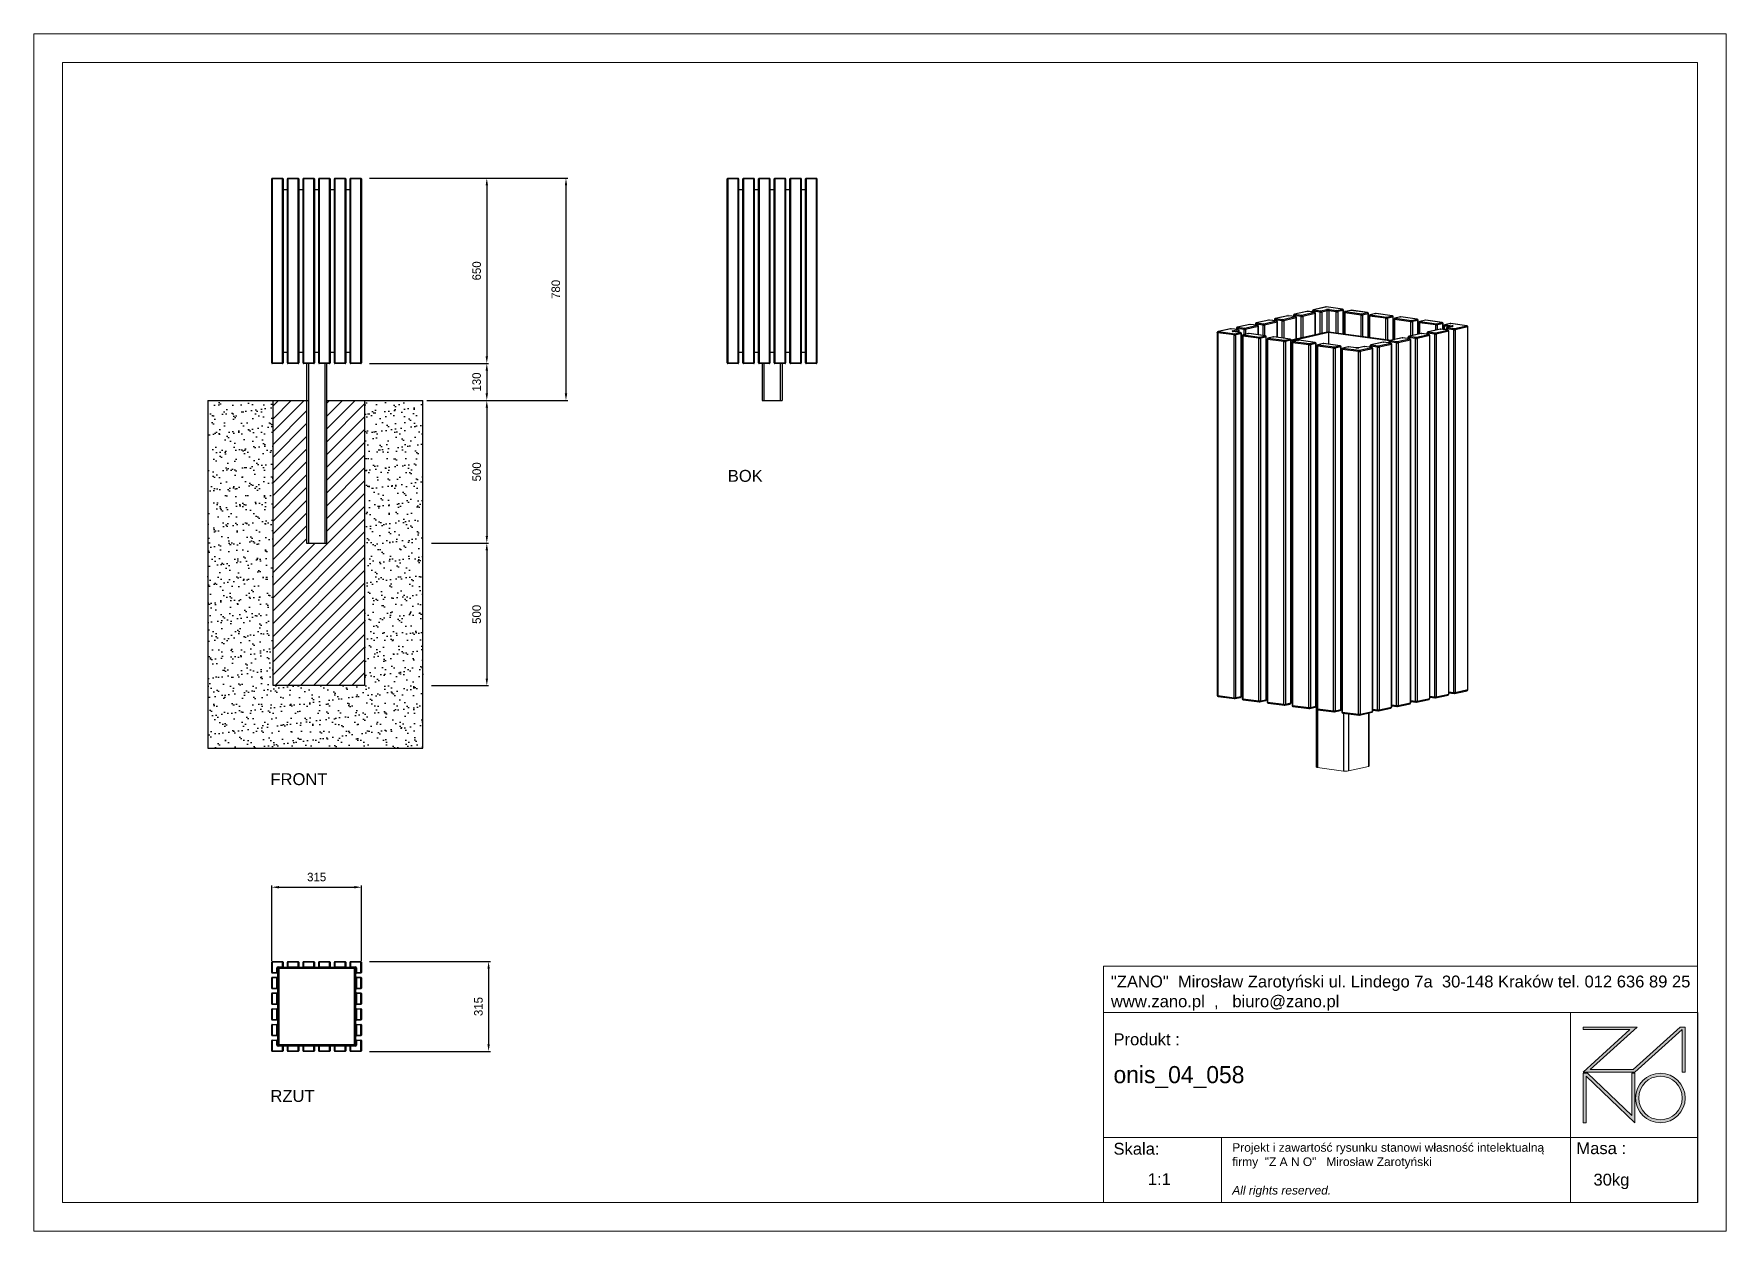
# Model space of a CAD drawing. Header units: millimetres. Extents: x -2011 to 3929, y -1596 to 2604.
import ezdxf

# ---------------------------------------------------------------- set-up
doc = ezdxf.new("R2010")
doc.units = ezdxf.units.MM
doc.header["$PDSIZE"] = -1
doc.layers.add('tabelka', color=155, linetype='Continuous')
doc.layers.add('WYMIAR', color=96, linetype='Continuous')
doc.dimstyles.new('1-1', dxfattribs={"dimtxt": 30, "dimasz": 25, "dimexe": 6.25, "dimexo": 30, "dimgap": 20.625, "dimtad": 1, "dimdec": 1, "dimtxsty": 'Standard', "dimcen": 0, "dimclrd": 2, "dimclre": 2, "dimclrt": 2, "dimadec": 0, "dimazin": 0, "dimtfac": 1, "dimtdec": 1, "dimtmove": 0, "dimatfit": 3, "dimfxl": 1, "dimarcsym": 0})

msp = doc.modelspace()

# ---------------------------------------------------------------- texts
at = {"layer": 'WYMIAR', "char_height": 41.5951, "width": 196.5247, "attachment_point": 1}
for s, insert in [('{\\f@Arial Unicode MS|b0|i0|c238|p34;BOK}', (424.8, 1074.06)), ('{\\f@Arial Unicode MS|b0|i0|c238|p34;FRONT}', (-1180.48, 10.17)), ('{\\f@Arial Unicode MS|b0|i0|c238|p34;RZUT}', (-1180.48, -1101.26))]:
    msp.add_mtext(s, dxfattribs=dict(at, insert=insert))

# ---------------------------------------------------------------- blocks, each defined once
blk = doc.blocks.new('zano')
at = {"layer": 'Defpoints', "lineweight": 5}
for points in [[(6270.2, 3716.2), (6270.2, 3707.4), (6434.8, 3707.4), (6270.2, 3558.4), (6452.4, 3558.4), (6617.9, 3708.2), (6617.9, 3558.4), (6628.6, 3558.4), (6628.6, 3716.2), (6610.7, 3716.2), (6446.1, 3567.2), (6295.4, 3567.2), (6459.9, 3716.2), (6270.2, 3716.2), (6270.2, 3707.4)], [(6270.2, 3554.4), (6286.2, 3554.4), (6441.7, 3405.6), (6441.7, 3554.4), (6452.4, 3554.4), (6452.4, 3380.5), (6281, 3544.6), (6281, 3380.5), (6270.2, 3380.5)]]:
    blk.add_hatch(color=251, dxfattribs=at).paths.add_polyline_path(points)
h = blk.add_hatch(color=251, dxfattribs=at)
h.paths.add_polyline_path([(6454.7, 3467.4, 1), (6628.6, 3467.4, 1)])
h.paths.add_polyline_path([(6617.9, 3467.4, -1), (6465.4, 3467.4, -1)], flags=16)
at = {"layer": 'Defpoints', "color": 251, "lineweight": 5}
blk.add_lwpolyline([(6434.8, 3707.4), (6270.2, 3558.4), (6452.4, 3558.4), (6617.9, 3708.2), (6617.9, 3558.4), (6628.6, 3558.4), (6628.6, 3716.2), (6610.7, 3716.2), (6446.1, 3567.2), (6295.4, 3567.2), (6459.9, 3716.2), (6270.2, 3716.2), (6270.2, 3707.4), (6432.1, 3707.4)], dxfattribs=at)
for points in [[(6270.2, 3716.2), (6270.2, 3707.4), (6434.8, 3707.4), (6270.2, 3558.4), (6452.4, 3558.4), (6617.9, 3708.2), (6617.9, 3558.4), (6628.6, 3558.4), (6628.6, 3716.2), (6610.7, 3716.2), (6446.1, 3567.2), (6295.4, 3567.2), (6459.9, 3716.2), (6270.2, 3716.2), (6270.2, 3707.4)], [(6270.2, 3554.4), (6286.2, 3554.4), (6441.7, 3405.6), (6441.7, 3554.4), (6452.4, 3554.4), (6452.4, 3380.5), (6281, 3544.6), (6281, 3380.5), (6270.2, 3380.5)]]:
    blk.add_lwpolyline(points, close=True, dxfattribs=at)
for radius in [87, 76.3]:
    blk.add_circle((6541.7, 3467.4), radius, dxfattribs=at)
blk = doc.blocks.new('TABELA')
at = {"layer": 'tabelka', "lineweight": 5}
for p, q in [((4587.4, 3929.4), (6672.4, 3929.4)), ((4587.4, 3767.6), (4587.4, 3929.4)), ((4587.4, 3929.4), (6672.4, 3929.4)), ((6226.5, 3767.6), (6226.5, 3329)), ((4587.4, 3329), (6672.4, 3329)), ((5001.6, 3329), (5001.6, 3100.4)), ((6226.5, 3329), (6226.5, 3100.4))]:
    blk.add_line(p, q, dxfattribs=at)
blk.add_lwpolyline([(4587.4, 3767.6), (6672.4, 3767.6), (6672.4, 3100.4), (4587.4, 3100.4)], close=True, dxfattribs=at)
blk.add_blockref('zano', (0, 0))
at = {"layer": 'tabelka', "lineweight": 5, "attachment_point": 1}
for s, insert, char_height, width in [('{\\fArial|b0|i0|c238|p34;"ZANO"  Mirosław Zarotyński ul. Lindego 7a  30-148 Kraków tel. 012 636 89 25\\Pwww.zano.pl  ,   biuro@zano.pl}', (4613, 3896.9), 41.595, 2040.38), ('{\\fArial|b0|i0|c238|p34;Produkt : }', (4622, 3694.1), 41.595, 265.273), ('{\\fCentury Gothic|b0|i0|c238|p34;onis_04_058}', (4622, 3579.5), 60, 713.135), ('{\\fArial|b0|i0|c238|p34;Skala: }', (4622, 3310.3), 41.595, 191.675), ('{\\fArial|b0|i0|c238|p34;Masa :}', (6246.7, 3312.2), 41.595, 200.457), ('{\\fArial|b0|i0|c238|p34;1:1}', (4742.5, 3203.5), 41.595, 42.482), ('{\\fArial|b0|i0|c238|p34;30kg}', (6306.7, 3201.8), 41.595, 42.482)]:
    blk.add_mtext(s, dxfattribs=dict(at, insert=insert, char_height=char_height, width=width))
at = {"layer": 'tabelka', "color": 1, "lineweight": 5, "insert": (5038.9, 3308.9), "char_height": 30, "width": 1186.12, "attachment_point": 1}
blk.add_mtext('{\\fArial|b0|i0|c0|p34;Projekt i zawartość rysunku stanowi własność intelektualną firmy \\fArial|b0|i0|c238|p34; "Z A N O"   Mirosław Zarotyński\\fArial|b0|i1|c238|p34;\\P\\PAll rights reserved.}', dxfattribs=at)
blk = doc.blocks.new('IZOMETRIA')
for p, q in [((1704.7, 392.6), (1682.9, 387.6)), ((1705.2, 392.6), (1683.3, 387.6)), ((1683.3, 387.6), (1696, 386)), ((1696, 386), (1717.9, 390.9)), ((1719.5, 388.8), (1697.6, 383.8)), ((1717.9, 390.9), (1705.2, 392.6)), ((1718.1, 390.9), (1705.4, 392.6)), ((1714.7, 393.3), (1714.7, 391.4)), ((1728.2, 391.3), (1715.5, 393)), ((1715.5, 393), (1715.5, 391.3)), ((1738.1, 400.2), (1716.3, 395.2)), ((1738.6, 400.2), (1716.7, 395.3)), ((1716.7, 395.3), (1729.4, 393.6)), ((1719.5, 362.3), (1719.5, 388.8)), ((1719.9, 362.2), (1719.9, 389)), ((1728.2, 361.1), (1728.2, 391.3)), ((1729.4, 393.6), (1751.3, 398.5)), ((1752.9, 396.4), (1731, 391.4)), ((1731, 391.4), (1731, 360.7)), ((1751.3, 398.5), (1738.6, 400.2)), ((1751.5, 398.6), (1738.8, 400.2)), ((1748.1, 400.9), (1748.1, 399)), ((1761.6, 398.9), (1748.9, 400.6)), ((1748.9, 400.6), (1748.9, 398.9)), ((1771.5, 407.8), (1749.7, 402.8)), ((1772, 407.8), (1750.1, 402.9)), ((1750.1, 402.9), (1762.8, 401.2)), ((1752.9, 358.9), (1752.9, 396.4)), ((1753.3, 359), (1753.3, 396.6)), ((1761.6, 360.9), (1761.6, 398.9)), ((1762.8, 401.2), (1784.7, 406.2)), ((1786.3, 404), (1764.4, 399)), ((1764.4, 399), (1764.4, 361.6)), ((1784.7, 406.2), (1772, 407.8)), ((1784.9, 406.2), (1772.2, 407.9)), ((1781.5, 408.5), (1781.5, 406.6)), ((1795, 406.5), (1782.3, 408.2)), ((1782.3, 408.2), (1782.3, 406.5)), ((1804.9, 415.4), (1783.1, 410.5)), ((1805.4, 415.5), (1783.5, 410.5)), ((1783.5, 410.5), (1796.2, 408.8)), ((1786.3, 366.6), (1786.3, 404)), ((1786.7, 366.6), (1786.7, 404.2)), ((1795, 368.5), (1795, 406.5)), ((1796.2, 408.8), (1805.9, 411)), ((1807.5, 408.8), (1797.8, 406.6)), ((1797.8, 406.6), (1797.8, 369.2)), ((1834, 411.6), (1805.4, 415.5)), ((1834.2, 411.7), (1805.6, 415.5)), ((1807.5, 371.4), (1807.5, 408.8)), ((1823, 407.2), (1810.3, 408.9)), ((1810.3, 408.9), (1810.3, 371.5)), ((1811.5, 411.1), (1824.3, 409.4)), ((1823, 369.8), (1823, 407.2)), ((1824.3, 409.4), (1834, 411.6)), ((1835.6, 409.5), (1825.8, 407.3)), ((1825.8, 407.3), (1825.8, 369.4)), ((1835.6, 368.1), (1835.6, 409.5)), ((1836, 368), (1836, 409.7)), ((1837.3, 405.5), (1837.3, 367.9)), ((1866.7, 401.4), (1838.1, 405.2)), ((1838.1, 405.2), (1838.1, 367.8)), ((1848.6, 409.6), (1838.9, 407.4)), ((1849.1, 409.6), (1839.3, 407.4)), ((1839.3, 407.4), (1867.9, 403.6)), ((1877.7, 405.8), (1849.1, 409.6)), ((1877.9, 405.8), (1849.3, 409.7)), ((1866.7, 364), (1866.7, 401.4)), ((1867.9, 403.6), (1877.7, 405.8)), ((1879.3, 403.7), (1869.5, 401.4)), ((1869.5, 401.4), (1869.5, 363.6)), ((1879.3, 362.3), (1879.3, 403.7)), ((1879.7, 362.2), (1879.7, 403.9)), ((1881, 399.6), (1881, 362)), ((1910.4, 395.6), (1881.8, 399.4)), ((1881.8, 399.4), (1881.8, 361.9)), ((1892.3, 403.8), (1882.6, 401.6)), ((1892.8, 403.8), (1883, 401.6)), ((1883, 401.6), (1911.6, 397.8)), ((1921.4, 400), (1892.8, 403.8)), ((1921.6, 400), (1893, 403.8)), ((1910.4, 358.1), (1910.4, 395.6)), ((1911.6, 397.8), (1921.4, 400)), ((1922.9, 397.8), (1913.2, 395.6)), ((1913.2, 395.6), (1913.2, 357.8)), ((1922.9, 357.7), (1922.9, 397.8)), ((1923.4, 357.8), (1923.4, 398)), ((1924.7, 393.8), (1924.7, 358.1)), ((1954.1, 389.7), (1925.5, 393.5)), ((1925.5, 393.5), (1925.5, 358.3)), ((1936, 398), (1926.3, 395.8)), ((1936.5, 398), (1926.7, 395.8)), ((1926.7, 395.8), (1955.3, 392)), ((1965.1, 394.2), (1936.5, 398)), ((1965.3, 394.2), (1936.7, 398)), ((1954.1, 364.8), (1954.1, 389.7)), ((1955.3, 392), (1965.1, 394.2)), ((1966.6, 392), (1956.9, 389.8)), ((1956.9, 389.8), (1956.9, 365.5)), ((1966.6, 367.7), (1966.6, 392)), ((1967.1, 367.8), (1967.1, 392.2)), ((1968.4, 388), (1968.4, 368.1)), ((1997.8, 383.9), (1969.2, 387.7)), ((1969.2, 387.7), (1969.2, 368.3)), ((1979.7, 392.2), (1970, 390)), ((1980.1, 392.2), (1970.4, 390)), ((1970.4, 390), (1999, 386.2)), ((2008.7, 388.4), (1980.1, 392.2)), ((2009, 388.4), (1980.4, 392.2)), ((1999, 386.2), (2008.7, 388.4)), ((2010.3, 386.2), (2000.6, 384)), ((2010.3, 376.2), (2010.3, 386.2)), ((2010.7, 376.1), (2010.7, 386.4)), ((2023.4, 386.3), (2013.7, 384.1)), ((2023.8, 386.4), (2014.1, 384.2)), ((2052.4, 382.6), (2023.8, 386.4)), ((2052.7, 382.6), (2024.1, 386.4)), ((1614.5, 370.5), (1614.5, -265.7)), ((1643.9, 366.4), (1615.3, 370.2)), ((1615.3, 370.2), (1615.3, -265.9)), ((1637.9, 377.4), (1616, 372.4)), ((1638.4, 377.4), (1616.5, 372.4)), ((1616.5, 372.4), (1645.1, 368.6)), ((1651.1, 375.7), (1638.4, 377.4)), ((1651.3, 375.7), (1638.6, 377.4)), ((1641.3, 373.5), (1651.1, 375.7)), ((1654.8, 370.8), (1642.1, 372.5)), ((1655.1, 370.8), (1642.4, 372.5)), ((1643.9, -269.8), (1643.9, 366.4)), ((1645.1, 368.6), (1654.8, 370.8)), ((1652.7, 373.5), (1646.1, 372)), ((1656.4, 368.6), (1646.7, 366.4)), ((1646.7, 366.4), (1646.7, -269.7)), ((1647.9, 378.1), (1647.9, 376.2)), ((1661.4, 376.1), (1648.7, 377.8)), ((1648.7, 377.8), (1648.7, 376.1)), ((1671.3, 385), (1649.4, 380)), ((1671.8, 385), (1649.9, 380)), ((1649.9, 380), (1662.6, 378.3)), ((1652.7, 371.2), (1652.7, 373.5)), ((1653.1, 371.1), (1653.1, 373.7)), ((1656.4, -267.5), (1656.4, 368.6)), ((1656.8, -267.3), (1656.8, 368.9)), ((1658.2, 364.6), (1658.2, -271.5)), ((1687.6, 360.6), (1659, 364.4)), ((1659, 364.4), (1659, -271.8)), ((1669.5, 368.8), (1659.7, 366.6)), ((1669.9, 368.8), (1660.2, 366.6)), ((1660.2, 366.6), (1688.8, 362.8)), ((1661.4, 367), (1661.4, 376.1)), ((1662.6, 378.3), (1684.5, 383.3)), ((1686.1, 381.1), (1664.2, 376.2)), ((1664.2, 376.2), (1664.2, 367.6)), ((1698.5, 365), (1669.9, 368.8)), ((1698.8, 365), (1670.2, 368.8)), ((1684.5, 383.3), (1671.8, 385)), ((1684.7, 383.3), (1672, 385)), ((1681.3, 385.7), (1681.3, 383.8)), ((1694.8, 383.7), (1682.1, 385.4)), ((1682.1, 385.4), (1682.1, 383.7)), ((1686.1, 366.7), (1686.1, 381.1)), ((1686.5, 366.7), (1686.5, 381.4)), ((1687.6, -275.6), (1687.6, 360.6)), ((1688.8, 362.8), (1698.5, 365)), ((1700.1, 362.8), (1690.4, 360.6)), ((1690.4, 360.6), (1690.4, -275.5)), ((1694.8, 365.6), (1694.8, 383.7)), ((1697.6, 383.8), (1697.6, 365.2)), ((1700.1, -273.3), (1700.1, 362.8)), ((1700.5, -273.1), (1700.5, 363)), ((1701.9, 358.8), (1701.9, -277.3)), ((1731.3, 354.7), (1702.7, 358.5)), ((1702.7, 358.5), (1702.7, -277.6)), ((1713.2, 363), (1703.4, 360.8)), ((1713.6, 363), (1703.9, 360.8)), ((1703.9, 360.8), (1732.5, 357)), ((1742.2, 359.2), (1713.6, 363)), ((1742.5, 359.2), (1713.9, 363)), ((1732.5, 357), (1742.2, 359.2)), ((1743.8, 357), (1734.1, 354.8)), ((1743.8, -279.1), (1743.8, 357)), ((1807.5, 371.4), (1744.2, 357)), ((1809.1, 371.2), (1744.2, 356.4)), ((1809.2, 371.1), (1744.2, 356.3)), ((1809.6, 370.6), (1744.2, 355.7)), ((1744.2, -278.9), (1744.2, 357.2)), ((1756.8, 357.2), (1747.1, 355)), ((1757.3, 357.2), (1747.6, 355)), ((1785.9, 353.4), (1757.3, 357.2)), ((1786.2, 353.4), (1757.6, 357.2)), ((1918.2, 356.7), (1809.1, 371.2)), ((1809.1, 371.2), (1809.1, 371)), ((1917.9, 356.6), (1809.2, 371.1)), ((1916.8, 356.3), (1809.6, 370.6)), ((1809.6, 370.6), (1809.6, 350.3)), ((1919.5, 356.9), (1810.3, 371.5)), ((1939.1, 361.4), (1917.2, 356.4)), ((1939.5, 361.4), (1917.7, 356.4)), ((1917.7, 356.4), (1930.4, 354.7)), ((1930.4, 354.7), (1952.2, 359.7)), ((1953.8, 357.5), (1932, 352.6)), ((1952.2, 359.7), (1939.5, 361.4)), ((1952.5, 359.7), (1939.8, 361.4)), ((1949.1, 362.1), (1949.1, 360.2)), ((1962.6, 360.1), (1949.8, 361.8)), ((1949.8, 361.8), (1949.8, 360.1)), ((1972.5, 369), (1950.6, 364)), ((1972.9, 369), (1951.1, 364.1)), ((1951.1, 364.1), (1963.8, 362.4)), ((1953.8, -278.6), (1953.8, 357.5)), ((1954.2, -278.4), (1954.2, 357.8)), ((1962.6, -276), (1962.6, 360.1)), ((1963.8, 362.4), (1985.6, 367.3)), ((1987.2, 365.2), (1965.4, 360.2)), ((1965.4, 360.2), (1965.4, -275.9)), ((1985.6, 367.3), (1972.9, 369)), ((1985.9, 367.4), (1973.2, 369)), ((1982.5, 369.7), (1982.5, 367.8)), ((1996, 367.7), (1983.3, 369.4)), ((1983.3, 369.4), (1983.3, 367.7)), ((2005.9, 376.6), (1984, 371.6)), ((2006.3, 376.6), (1984.5, 371.7)), ((1984.5, 371.7), (1997.2, 370)), ((1987.2, -271), (1987.2, 365.2)), ((1987.6, -270.8), (1987.6, 365.4)), ((1996, -268.4), (1996, 367.7)), ((1997.2, 370), (2019, 374.9)), ((1997.8, 374.8), (1997.8, 383.9)), ((2020.6, 372.8), (1998.8, 367.8)), ((1998.8, 367.8), (1998.8, -268.3)), ((2000.6, 384), (2000.6, 375.4)), ((2019, 374.9), (2006.3, 376.6)), ((2019.3, 375), (2006.6, 376.7)), ((2012.1, 382.2), (2012.1, 375.9)), ((2023.1, 380.5), (2012.9, 381.9)), ((2012.9, 381.9), (2012.9, 375.8)), ((2014.1, 384.2), (2026.8, 382.5)), ((2015.9, 377.3), (2015.9, 375.4)), ((2029.4, 375.3), (2016.7, 377)), ((2016.7, 377), (2016.7, 375.3)), ((2027.1, 381.5), (2017.4, 379.3)), ((2027.6, 381.5), (2017.9, 379.3)), ((2017.9, 379.3), (2030.6, 377.6)), ((2020.6, -263.4), (2020.6, 372.8)), ((2021, -263.1), (2021, 373)), ((2029.4, -260.8), (2029.4, 375.3)), ((2030.6, 377.6), (2052.4, 382.6)), ((2054, 380.4), (2032.2, 375.4)), ((2032.2, 375.4), (2032.2, -260.7)), ((2054, -255.7), (2054, 380.4)), ((2054.4, -255.5), (2054.4, 380.6)), ((1658.2, 337.4), (1656.8, 337.1)), ((1658.2, 336.8), (1656.8, 336.5)), ((1658.2, 336.7), (1656.8, 336.3)), ((1658.2, 336.1), (1656.8, 335.8)), ((1656.8, 332.6), (1658.2, 332.4)), ((1656.8, 332.2), (1658.2, 332)), ((1656.8, 332.1), (1658.2, 331.9)), ((1656.8, 331.6), (1658.2, 331.4)), ((1701.9, 347.3), (1700.5, 347)), ((1701.9, 346.8), (1700.5, 346.4)), ((1701.9, 346.6), (1700.5, 346.3)), ((1701.9, 346), (1700.5, 345.7)), ((1700.5, 326.8), (1701.9, 326.6)), ((1731.3, -281.4), (1731.3, 354.7)), ((1734.1, 354.8), (1734.1, -281.3)), ((1745.6, 353), (1745.6, -283.1)), ((1775, 348.9), (1746.4, 352.7)), ((1746.4, 352.7), (1746.4, -283.4)), ((1747.6, 355), (1776.2, 351.2)), ((1775, -287.2), (1775, 348.9)), ((1776.2, 351.2), (1785.9, 353.4)), ((1787.5, 351.2), (1777.8, 349)), ((1777.8, 349), (1777.8, -287.1)), ((1787.5, -284.9), (1787.5, 351.2)), ((1787.9, -284.7), (1787.9, 351.4)), ((1789.3, 347.2), (1789.3, -288.9)), ((1818.7, 343.1), (1790.1, 346.9)), ((1790.1, 346.9), (1790.1, -289.2)), ((1800.5, 351.3), (1790.8, 349.1)), ((1801, 351.4), (1791.3, 349.2)), ((1791.3, 349.2), (1819.9, 345.3)), ((1829.6, 347.6), (1801, 351.4)), ((1829.9, 347.6), (1801.3, 351.4)), ((1818.7, -293), (1818.7, 343.1)), ((1819.9, 345.3), (1829.6, 347.6)), ((1831.2, 345.4), (1821.5, 343.2)), ((1821.5, 343.2), (1821.5, -293)), ((1831.2, -290.7), (1831.2, 345.4)), ((1831.6, -290.5), (1831.6, 345.6)), ((1833, 341.4), (1833, -294.8)), ((1862.4, 337.3), (1833.8, 341.1)), ((1833.8, 341.1), (1833.8, -295)), ((1844.2, 345.5), (1834.5, 343.3)), ((1844.7, 345.5), (1835, 343.3)), ((1835, 343.3), (1863.6, 339.5)), ((1857.4, 343.9), (1844.7, 345.5)), ((1857.7, 343.9), (1844.9, 345.6)), ((1862.4, -298.8), (1862.4, 337.3)), ((1872.3, 346.2), (1862.6, 344)), ((1872.7, 346.2), (1863, 344)), ((1863.6, 339.5), (1885.4, 344.5)), ((1887, 342.3), (1865.2, 337.3)), ((1865.2, 337.3), (1865.2, -298.8)), ((1885.4, 344.5), (1872.7, 346.2)), ((1885.7, 344.5), (1873, 346.2)), ((1882.3, 346.9), (1882.3, 345)), ((1895.8, 344.9), (1883, 346.6)), ((1883, 346.6), (1883, 344.9)), ((1905.7, 353.8), (1883.8, 348.8)), ((1906.1, 353.8), (1884.3, 348.8)), ((1884.3, 348.8), (1897, 347.1)), ((1887, -293.8), (1887, 342.3)), ((1887.4, -293.6), (1887.4, 342.5)), ((1895.8, -291.2), (1895.8, 344.9)), ((1897, 347.1), (1918.8, 352.1)), ((1920.4, 349.9), (1898.6, 345)), ((1898.6, 345), (1898.6, -291.2)), ((1918.8, 352.1), (1906.1, 353.8)), ((1919.1, 352.1), (1906.4, 353.8)), ((1915.7, 354.5), (1915.7, 352.6)), ((1929.2, 352.5), (1916.4, 354.2)), ((1916.4, 354.2), (1916.4, 352.5)), ((1920.4, -286.2), (1920.4, 349.9)), ((1920.8, -286), (1920.8, 350.1)), ((1929.2, -283.6), (1929.2, 352.5)), ((1932, 352.6), (1932, -283.6)), ((1700.5, 326.3), (1701.9, 326.2)), ((1700.5, 326.2), (1701.9, 326.1)), ((1700.5, 325.8), (1701.9, 325.6)), ((1744.2, 321), (1745.6, 320.8)), ((1744.2, 320.5), (1745.6, 320.3)), ((1744.2, 320.4), (1745.6, 320.2)), ((1744.2, 320), (1745.6, 319.8)), ((1787.9, 315.1), (1789.3, 315)), ((1787.9, 314.7), (1789.3, 314.5)), ((1787.9, 314.6), (1789.3, 314.4)), ((1787.9, 314.2), (1789.3, 314)), ((1831.6, 309.3), (1833, 309.1)), ((1831.6, 308.9), (1833, 308.7)), ((1831.6, 308.8), (1833, 308.6)), ((1831.6, 308.3), (1833, 308.2)), ((1656.8, -229.7), (1658.2, -229.9)), ((1700.5, -235.5), (1701.9, -235.7)), ((1615.3, -265.9), (1643.9, -269.8)), ((1656.8, -259.4), (1658.2, -259.6)), ((1656.8, -261), (1658.2, -261.2)), ((1700.5, -251.7), (1701.9, -251.4)), ((1700.5, -253.2), (1701.9, -252.9)), ((1744.2, -241.3), (1745.6, -241.5)), ((1744.2, -241.7), (1745.4, -241.5)), ((1744.2, -243.2), (1745.6, -242.9)), ((1787.9, -247.1), (1789.3, -247.3)), ((1788, -247.1), (1788, -391.5)), ((1831.6, -252.9), (1833, -253.1)), ((1987.6, -267.3), (1996, -268.4)), ((1997.6, -270.1), (2019.5, -265.1)), ((1998.8, -268.3), (2020.6, -263.4)), ((2021, -259.7), (2029.4, -260.8)), ((2021, -261.3), (2030.3, -262.5)), ((2031, -262.5), (2052.9, -257.5)), ((2032.2, -260.7), (2054, -255.7)), ((1616.2, -267.7), (1644.8, -271.5)), ((1645.5, -271.4), (1655.3, -269.2)), ((1646.7, -269.7), (1656.4, -267.5)), ((1659, -271.8), (1687.6, -275.6)), ((1659.9, -273.5), (1688.5, -277.3)), ((1689.2, -277.2), (1698.9, -275)), ((1690.4, -275.5), (1700.1, -273.3)), ((1702.7, -277.6), (1731.3, -281.4)), ((1703.6, -279.3), (1732.2, -283.1)), ((1732.9, -283.1), (1742.6, -280.9)), ((1734.1, -281.3), (1743.8, -279.1)), ((1746.4, -283.4), (1775, -287.2)), ((1747.3, -285.1), (1775.9, -288.9)), ((1776.6, -288.9), (1786.3, -286.7)), ((1777.8, -287.1), (1787.5, -284.9)), ((1790.1, -289.2), (1818.7, -293)), ((1790.5, -290.8), (1790.5, -392.4)), ((1791, -290.9), (1819.6, -294.7)), ((1820.3, -294.7), (1830, -292.5)), ((1821.5, -293), (1831.2, -290.7)), ((1833.8, -295), (1862.4, -298.8)), ((1834.7, -296.7), (1863.3, -300.6)), ((1835.9, -296.9), (1835.9, -398.5)), ((1864, -300.5), (1885.9, -295.5)), ((1865.2, -298.8), (1887, -293.8)), ((1879.6, -297), (1879.6, -390.3)), ((1881, -389.7), (1881, -296.7)), ((1887.4, -290.1), (1895.8, -291.2)), ((1887.4, -291.7), (1896.7, -292.9)), ((1897.4, -292.9), (1919.3, -287.9)), ((1898.6, -291.2), (1920.4, -286.2)), ((1920.8, -282.5), (1929.2, -283.6)), ((1920.8, -284.1), (1930.1, -285.3)), ((1930.8, -285.3), (1952.7, -280.3)), ((1932, -283.6), (1953.8, -278.6)), ((1954.2, -274.9), (1962.6, -276)), ((1954.2, -276.5), (1963.5, -277.7)), ((1964.2, -277.7), (1986.1, -272.7)), ((1965.4, -275.9), (1987.2, -271)), ((1987.6, -268.9), (1996.9, -270.1)), ((1844.9, -298.1), (1844.9, -398.2))]:
    blk.add_line(p, q)
at = {"color": 7, "linetype": 'Continuous', "lineweight": 15}
for p, q in [((1790.5, -392.4), (1835.9, -398.5)), ((1844.9, -398.2), (1879.6, -390.3))]:
    blk.add_line(p, q, dxfattribs=at)
at = {"flags": 128}
for points in [[(1683.3, 387.6), (1683, 387.6), (1682.9, 387.6)], [(1704.7, 392.6), (1704.9, 392.6), (1705.2, 392.6)], [(1705.4, 392.6), (1705.4, 392.6), (1705.2, 392.6)], [(1716.7, 395.3), (1716.4, 395.3), (1716.3, 395.2)], [(1718.1, 390.9), (1718.1, 390.9), (1717.9, 390.9)], [(1719.5, 388.8), (1719.7, 388.8), (1719.8, 388.9), (1719.9, 388.9), (1719.9, 389)], [(1738.1, 400.2), (1738.3, 400.2), (1738.6, 400.2)], [(1738.8, 400.2), (1738.8, 400.3), (1738.6, 400.2)], [(1750.1, 402.9), (1749.8, 402.9), (1749.7, 402.8)], [(1751.5, 398.6), (1751.5, 398.6), (1751.3, 398.5)], [(1752.9, 396.4), (1753.1, 396.4), (1753.2, 396.5), (1753.3, 396.6), (1753.3, 396.6)], [(1771.5, 407.8), (1771.7, 407.9), (1772, 407.8)], [(1772.2, 407.9), (1772.2, 407.9), (1772, 407.8)], [(1782.3, 408.2), (1782, 408.3), (1781.8, 408.3), (1781.6, 408.4), (1781.5, 408.5), (1781.5, 408.5)], [(1783.5, 410.5), (1783.2, 410.5), (1783.1, 410.5)], [(1784.9, 406.2), (1784.9, 406.2), (1784.7, 406.2)], [(1786.3, 404), (1786.5, 404), (1786.6, 404.1), (1786.7, 404.2), (1786.7, 404.2)], [(1805.4, 415.5), (1805.1, 415.5), (1804.9, 415.4)], [(1805.4, 415.5), (1805.6, 415.5), (1805.6, 415.5)], [(1834, 411.6), (1834.2, 411.7), (1834.2, 411.7)], [(1836, 409.7), (1836, 409.7), (1835.9, 409.6), (1835.8, 409.5), (1835.6, 409.5)], [(1838.9, 407.4), (1839, 407.4), (1839.3, 407.4)], [(1848.6, 409.6), (1848.8, 409.6), (1849.1, 409.6)], [(1849.3, 409.7), (1849.3, 409.7), (1849.1, 409.6)], [(1877.7, 405.8), (1877.9, 405.8), (1877.9, 405.8)], [(1879.3, 403.7), (1879.5, 403.7), (1879.6, 403.8), (1879.7, 403.8), (1879.7, 403.9)], [(1882.6, 401.6), (1882.7, 401.6), (1883, 401.6)], [(1892.3, 403.8), (1892.4, 403.8), (1892.8, 403.8)], [(1893, 403.8), (1893, 403.8), (1892.8, 403.8)], [(1921.4, 400), (1921.6, 400), (1921.6, 400)], [(1922.9, 397.8), (1923.2, 397.9), (1923.3, 398), (1923.4, 398), (1923.4, 398)], [(1926.3, 395.8), (1926.4, 395.8), (1926.7, 395.8)], [(1936, 398), (1936.1, 398), (1936.5, 398)], [(1936.7, 398), (1936.7, 398), (1936.5, 398)], [(1965.1, 394.2), (1965.3, 394.2), (1965.3, 394.2)], [(1966.6, 392), (1966.8, 392.1), (1967, 392.1), (1967.1, 392.2), (1967.1, 392.2)], [(1970, 390), (1970.1, 390), (1970.4, 390)], [(1979.7, 392.2), (1979.8, 392.2), (1980.1, 392.2)], [(1980.4, 392.2), (1980.4, 392.2), (1980.1, 392.2)], [(2008.7, 388.4), (2009, 388.4), (2009, 388.4)], [(2010.3, 386.2), (2010.5, 386.3), (2010.7, 386.3), (2010.7, 386.4), (2010.7, 386.4)], [(2023.4, 386.3), (2023.5, 386.4), (2023.8, 386.4)], [(2023.8, 386.4), (2024.1, 386.4), (2024.1, 386.4)], [(1615.3, 370.2), (1615, 370.2), (1614.8, 370.3), (1614.6, 370.3), (1614.5, 370.4), (1614.5, 370.5)], [(1616.5, 372.4), (1616.2, 372.4), (1616, 372.4)], [(1638.4, 377.4), (1638, 377.4), (1637.9, 377.4)], [(1638.4, 377.4), (1638.6, 377.4), (1638.6, 377.4)], [(1641.3, 373.5), (1640.9, 373.4), (1640.7, 373.3), (1640.5, 373.1), (1640.6, 373), (1640.7, 372.9), (1641.1, 372.7), (1641.5, 372.6), (1642.1, 372.5)], [(1642.4, 372.5), (1642.3, 372.5), (1642.1, 372.5)], [(1649.9, 380), (1649.6, 380), (1649.4, 380)], [(1651.3, 375.7), (1651.3, 375.7), (1651.1, 375.7)], [(1653.1, 373.7), (1653.1, 373.7), (1653, 373.7), (1652.9, 373.6), (1652.7, 373.5)], [(1655.1, 370.8), (1655, 370.8), (1654.8, 370.8)], [(1656.8, 368.9), (1656.8, 368.8), (1656.7, 368.8), (1656.6, 368.7), (1656.4, 368.6)], [(1659.7, 366.6), (1659.9, 366.6), (1660.2, 366.6)], [(1669.5, 368.8), (1669.6, 368.8), (1669.9, 368.8)], [(1670.2, 368.8), (1670.1, 368.8), (1669.9, 368.8)], [(1671.3, 385), (1671.4, 385), (1671.8, 385)], [(1672, 385), (1672, 385), (1671.8, 385)], [(1684.7, 383.3), (1684.7, 383.3), (1684.5, 383.3)], [(1686.1, 381.1), (1686.3, 381.2), (1686.4, 381.3), (1686.5, 381.3), (1686.5, 381.4)], [(1698.5, 365), (1698.7, 365), (1698.8, 365)], [(1700.1, 362.8), (1700.3, 362.9), (1700.4, 363), (1700.5, 363), (1700.5, 363)], [(1703.4, 360.8), (1703.6, 360.8), (1703.9, 360.8)], [(1713.2, 363), (1713.3, 363), (1713.6, 363)], [(1713.9, 363), (1713.8, 363), (1713.6, 363)], [(1742.2, 359.2), (1742.4, 359.2), (1742.5, 359.2)], [(1743.8, 357), (1744, 357.1), (1744.1, 357.1), (1744.2, 357.2), (1744.2, 357.2)], [(1756.8, 357.2), (1757, 357.2), (1757.3, 357.2)], [(1757.6, 357.2), (1757.5, 357.2), (1757.3, 357.2)], [(1917.7, 356.4), (1917.3, 356.4), (1917.2, 356.4)], [(1939.1, 361.4), (1939.2, 361.4), (1939.5, 361.4)], [(1939.8, 361.4), (1939.8, 361.4), (1939.5, 361.4)], [(1951.1, 364.1), (1950.8, 364.1), (1950.6, 364)], [(1952.5, 359.7), (1952.5, 359.7), (1952.2, 359.7)], [(1953.8, 357.5), (1954, 357.6), (1954.2, 357.7), (1954.2, 357.7), (1954.2, 357.8)], [(1972.5, 369), (1972.6, 369), (1972.9, 369)], [(1973.2, 369), (1973.2, 369), (1972.9, 369)], [(1984.5, 371.7), (1984.2, 371.7), (1984, 371.6)], [(1985.9, 367.4), (1985.9, 367.4), (1985.6, 367.3)], [(1987.2, 365.2), (1987.4, 365.2), (1987.6, 365.3), (1987.6, 365.3), (1987.6, 365.4)], [(2005.9, 376.6), (2006, 376.6), (2006.3, 376.6)], [(2006.6, 376.7), (2006.6, 376.7), (2006.3, 376.6)], [(2012.9, 381.9), (2012.6, 382), (2012.4, 382), (2012.2, 382.1), (2012.1, 382.1), (2012.1, 382.2)], [(2014.1, 384.2), (2013.8, 384.2), (2013.7, 384.1)], [(2016.7, 377), (2016.4, 377.1), (2016.1, 377.1), (2016, 377.2), (2015.9, 377.3), (2015.9, 377.3)], [(2017.4, 379.3), (2017.6, 379.3), (2017.9, 379.3)], [(2019.3, 375), (2019.3, 375), (2019, 374.9)], [(2020.6, 372.8), (2020.8, 372.8), (2021, 372.9), (2021, 373), (2021, 373)], [(2027.6, 381.5), (2028, 381.6), (2028.3, 381.7), (2028.4, 381.9), (2028.4, 382), (2028.2, 382.1), (2027.9, 382.3), (2027.4, 382.4), (2026.8, 382.5)], [(2027.1, 381.5), (2027.3, 381.5), (2027.6, 381.5)], [(2052.4, 382.6), (2052.7, 382.6), (2052.7, 382.6)], [(2054.4, 380.6), (2054.4, 380.6), (2054.4, 380.5), (2054.2, 380.4), (2054, 380.4)], [(1747.1, 355), (1747.3, 355), (1747.6, 355)], [(1785.9, 353.4), (1786.1, 353.4), (1786.2, 353.4)], [(1787.5, 351.2), (1787.7, 351.3), (1787.8, 351.3), (1787.9, 351.4), (1787.9, 351.4)], [(1790.8, 349.1), (1791, 349.2), (1791.3, 349.2)], [(1800.5, 351.3), (1800.7, 351.4), (1801, 351.4)], [(1801.3, 351.4), (1801.2, 351.4), (1801, 351.4)], [(1829.6, 347.6), (1829.8, 347.6), (1829.9, 347.6)], [(1831.2, 345.4), (1831.4, 345.4), (1831.5, 345.5), (1831.6, 345.6), (1831.6, 345.6)], [(1833.8, 341.1), (1833.5, 341.1), (1833.2, 341.2), (1833.1, 341.3), (1833, 341.3), (1833, 341.4)], [(1835, 343.3), (1834.7, 343.3), (1834.5, 343.3)], [(1844.2, 345.5), (1844.4, 345.6), (1844.7, 345.5)], [(1844.9, 345.6), (1844.9, 345.6), (1844.7, 345.5)], [(1857.7, 343.9), (1857.6, 343.9), (1857.4, 343.9)], [(1862.6, 344), (1862.7, 344), (1863, 344)], [(1872.3, 346.2), (1872.4, 346.2), (1872.7, 346.2)], [(1872.7, 346.2), (1873, 346.2), (1873, 346.2)], [(1884.3, 348.8), (1883.9, 348.8), (1883.8, 348.8)], [(1885.7, 344.5), (1885.7, 344.5), (1885.4, 344.5)], [(1887.4, 342.5), (1887.4, 342.5), (1887.4, 342.4), (1887.2, 342.4), (1887, 342.3)], [(1905.7, 353.8), (1905.8, 353.8), (1906.1, 353.8)], [(1906.4, 353.8), (1906.4, 353.8), (1906.1, 353.8)], [(1919.1, 352.1), (1919.1, 352.1), (1918.8, 352.1)], [(1920.4, 349.9), (1920.6, 350), (1920.8, 350.1), (1920.8, 350.1), (1920.8, 350.1)], [(1615.3, -265.9), (1615, -265.9), (1614.8, -265.8), (1614.6, -265.8), (1614.5, -265.7), (1614.5, -265.7)], [(1615.3, -265.9), (1615.3, -266.3), (1615.4, -266.7), (1615.5, -267), (1615.6, -267.3), (1615.8, -267.5), (1616, -267.6), (1616.2, -267.7)], [(1656.8, -267.3), (1656.8, -267.3), (1656.7, -267.4), (1656.6, -267.4), (1656.4, -267.5)], [(2020.6, -263.4), (2020.8, -263.3), (2021, -263.2), (2021, -263.2), (2021, -263.1)], [(2029.4, -260.8), (2029.4, -261.2), (2029.5, -261.5), (2029.6, -261.8), (2029.7, -262.1), (2029.9, -262.3), (2030.1, -262.4), (2030.3, -262.5)], [(2054.4, -255.5), (2054.4, -255.6), (2054.4, -255.6), (2054.2, -255.7), (2054, -255.7)], [(1643.9, -269.8), (1643.9, -270.1), (1644, -270.5), (1644.1, -270.8), (1644.2, -271.1), (1644.4, -271.3), (1644.6, -271.4), (1644.8, -271.5)], [(1659.9, -273.5), (1659.7, -273.4), (1659.5, -273.3), (1659.3, -273.1), (1659.2, -272.8), (1659.1, -272.5), (1659, -272.1), (1659, -271.8)], [(1687.6, -275.6), (1687.6, -276), (1687.7, -276.3), (1687.8, -276.6), (1687.9, -276.9), (1688.1, -277.1), (1688.3, -277.2), (1688.5, -277.3)], [(1700.1, -273.3), (1700.3, -273.2), (1700.4, -273.2), (1700.5, -273.1), (1700.5, -273.1)], [(1703.6, -279.3), (1703.4, -279.2), (1703.2, -279.1), (1703, -278.9), (1702.9, -278.6), (1702.8, -278.3), (1702.7, -278), (1702.7, -277.6)], [(1731.3, -281.4), (1731.3, -281.8), (1731.4, -282.1), (1731.5, -282.4), (1731.6, -282.7), (1731.8, -282.9), (1732, -283), (1732.2, -283.1)], [(1743.8, -279.1), (1744, -279.1), (1744.1, -279), (1744.2, -278.9), (1744.2, -278.9)], [(1747.3, -285.1), (1747.1, -285.1), (1746.9, -284.9), (1746.7, -284.7), (1746.6, -284.4), (1746.5, -284.1), (1746.4, -283.8), (1746.4, -283.4)], [(1775, -287.2), (1775, -287.6), (1775.1, -287.9), (1775.2, -288.3), (1775.3, -288.5), (1775.5, -288.7), (1775.7, -288.9), (1775.9, -288.9)], [(1787.5, -284.9), (1787.7, -284.9), (1787.8, -284.8), (1787.9, -284.7), (1787.9, -284.7)], [(1791, -290.9), (1790.8, -290.9), (1790.6, -290.7), (1790.4, -290.5), (1790.3, -290.3), (1790.1, -290), (1790.1, -289.6), (1790.1, -289.2)], [(1818.7, -293), (1818.7, -293.4), (1818.7, -293.8), (1818.9, -294.1), (1819, -294.3), (1819.2, -294.5), (1819.4, -294.7), (1819.6, -294.7)], [(1831.2, -290.7), (1831.4, -290.7), (1831.5, -290.6), (1831.6, -290.6), (1831.6, -290.5)], [(1833.8, -295), (1833.5, -295), (1833.2, -294.9), (1833.1, -294.9), (1833, -294.8), (1833, -294.8)], [(1833.8, -295), (1833.8, -295.4), (1833.8, -295.8), (1834, -296.1), (1834.1, -296.3), (1834.3, -296.6), (1834.5, -296.7), (1834.7, -296.7)], [(1887.4, -293.6), (1887.4, -293.6), (1887.4, -293.7), (1887.2, -293.7), (1887, -293.8)], [(1895.8, -291.2), (1895.8, -291.6), (1895.8, -292), (1896, -292.3), (1896.1, -292.5), (1896.3, -292.7), (1896.5, -292.9), (1896.7, -292.9)], [(1920.4, -286.2), (1920.6, -286.1), (1920.8, -286.1), (1920.8, -286), (1920.8, -286)], [(1929.2, -283.6), (1929.2, -284), (1929.2, -284.4), (1929.4, -284.7), (1929.5, -284.9), (1929.7, -285.1), (1929.9, -285.3), (1930.1, -285.3)], [(1953.8, -278.6), (1954, -278.5), (1954.2, -278.5), (1954.2, -278.4), (1954.2, -278.4)], [(1962.6, -276), (1962.6, -276.4), (1962.7, -276.7), (1962.8, -277.1), (1962.9, -277.3), (1963.1, -277.5), (1963.3, -277.7), (1963.5, -277.7)], [(1987.2, -271), (1987.4, -270.9), (1987.6, -270.8), (1987.6, -270.8), (1987.6, -270.8)], [(1996, -268.4), (1996, -268.8), (1996.1, -269.1), (1996.2, -269.5), (1996.3, -269.7), (1996.5, -269.9), (1996.7, -270.1), (1996.9, -270.1)], [(1862.4, -298.8), (1862.4, -299.2), (1862.4, -299.6), (1862.6, -299.9), (1862.7, -300.2), (1862.9, -300.4), (1863.1, -300.5), (1863.3, -300.6)]]:
    blk.add_lwpolyline(points, dxfattribs=at)
at = {"color": 7, "linetype": 'Continuous', "lineweight": 15, "flags": 128}
blk.add_lwpolyline([(1879.6, -390.3), (1880.3, -390.1), (1880.7, -389.9), (1880.9, -389.7), (1881, -389.7)], dxfattribs=at)
for centre, radius, start, end in [((1683.3, 385.7), 2, 102.8348, 180), ((1684.3, 385.6), 2.24, 116.8349, 186.3584), ((1705.2, 390.7), 2, 82.4159, 102.8348), ((1716.7, 393.3), 2, 102.8348, 180), ((1715.4, 394), 1.04, 227.0118, 274.1657), ((1717.7, 393.3), 2.24, 116.835, 186.3584), ((1717.3, 388.9), 2.12, 356.4788, 75.6705), ((1717.9, 389), 2, 360, 82.4159), ((1730.4, 391.6), 2.24, 116.835, 186.3584), ((1729.4, 400.6), 9.31, 262.6696, 279.9941), ((1728.9, 391.5), 2.12, 356.4788, 75.6705), ((1738.6, 398.3), 2, 82.4159, 102.8348), ((1750.1, 400.9), 2, 102.8348, 180), ((1748.8, 401.7), 1.04, 227.0122, 274.1655), ((1751.1, 400.9), 2.24, 116.835, 186.3585), ((1750.8, 396.5), 2.12, 356.4788, 75.6705), ((1751.3, 396.6), 2, 360, 82.4159), ((1763.8, 399.2), 2.24, 116.835, 186.3585), ((1762.8, 408.2), 9.31, 262.6696, 279.9941), ((1762.3, 399.1), 2.12, 356.4788, 75.6705), ((1772, 405.9), 2, 82.4159, 102.8348), ((1783.5, 408.5), 2, 102.8348, 180), ((1784.5, 408.5), 2.24, 116.835, 186.3585), ((1784.2, 404.1), 2.12, 356.4788, 75.6705), ((1784.7, 404.2), 2, 360, 82.4159), ((1797.2, 406.8), 2.24, 116.835, 186.3585), ((1796.2, 415.8), 9.31, 262.6696, 279.9941), ((1795.7, 406.7), 2.12, 356.4788, 75.6705), ((1805.4, 413.5), 2, 82.4159, 102.8348), ((1809.2, 392.7), 18.6, 82.6697, 99.9941), ((1805.4, 408.9), 2.12, 356.4788, 75.6705), ((1809.1, 399.6), 9.31, 82.6697, 99.994), ((1812.6, 409.1), 2.24, 116.8349, 186.3584), ((1825.3, 407.4), 2.24, 116.8349, 186.3584), ((1824.2, 416.4), 9.31, 262.6697, 279.9942), ((1823.7, 407.4), 2.12, 356.4788, 75.6704), ((1833.4, 409.6), 2.12, 356.4788, 75.6704), ((1834, 409.7), 2, 360, 82.4159), ((1839.3, 405.5), 2, 102.8348, 180), ((1838.1, 406.2), 1.04, 227.0115, 274.1657), ((1840.4, 405.4), 2.24, 116.8349, 186.3584), ((1849.1, 407.7), 2, 82.4159, 102.8348), ((1869, 401.6), 2.24, 116.8349, 186.3584), ((1867.9, 410.6), 9.31, 262.6697, 279.9942), ((1867.4, 401.6), 2.12, 356.4788, 75.6704), ((1877.1, 403.8), 2.12, 356.4788, 75.6704), ((1877.7, 403.9), 2, 360, 82.4159), ((1883, 399.6), 2, 102.8348, 180), ((1881.8, 400.4), 1.04, 227.0109, 274.1662), ((1884.1, 399.6), 2.24, 116.8349, 186.3584), ((1892.8, 401.9), 2, 82.4159, 102.8348), ((1912.7, 395.8), 2.24, 116.8349, 186.3584), ((1911.6, 404.8), 9.31, 262.6697, 279.9941), ((1911.1, 395.7), 2.12, 356.4788, 75.6704), ((1920.8, 398), 2.12, 356.4788, 75.6704), ((1921.4, 398), 2, 360, 82.4159), ((1926.7, 393.8), 2, 102.8348, 180), ((1925.4, 394.6), 1.04, 227.0112, 274.166), ((1927.7, 393.8), 2.24, 116.8349, 186.3584), ((1936.5, 396), 2, 82.4159, 102.8348), ((1956.3, 390), 2.24, 116.8349, 186.3584), ((1955.3, 399), 9.31, 262.6697, 279.9941), ((1954.8, 389.9), 2.12, 356.4788, 75.6704), ((1964.5, 392.1), 2.12, 356.4788, 75.6704), ((1965.1, 392.2), 2, 360, 82.4159), ((1970.4, 388), 2, 102.8348, 180), ((1969.1, 388.8), 1.04, 227.0115, 274.1657), ((1971.4, 388), 2.24, 116.8349, 186.3584), ((1980.1, 390.2), 2, 82.4159, 102.8348), ((2000, 384.2), 2.24, 116.8349, 186.3584), ((1998.5, 384.1), 2.12, 356.4788, 75.6704), ((2008.2, 386.3), 2.12, 356.4788, 75.6704), ((2008.7, 386.4), 2, 360, 82.4159), ((2023.8, 384.4), 2, 82.4159, 102.8348), ((1616.5, 370.5), 2, 102.8348, 180), ((1617.5, 370.4), 2.24, 116.8349, 186.3584), ((1638.4, 375.4), 2, 82.4159, 102.8348), ((1641, 371.7), 1.8, 25.2509, 79.3448), ((1646.1, 366.6), 2.24, 116.8349, 186.3584), ((1645.1, 375.6), 9.31, 262.6697, 279.9942), ((1644.6, 366.6), 2.12, 356.4788, 75.6704), ((1649.9, 378.1), 2, 102.8348, 180), ((1648.6, 378.8), 1.04, 227.0122, 274.1655), ((1650.9, 378), 2.24, 116.835, 186.3585), ((1650.5, 373.7), 2.12, 356.4788, 75.6705), ((1651.1, 373.7), 2, 360, 82.4159), ((1654.3, 368.8), 2.12, 356.4788, 75.6704), ((1654.8, 368.9), 2, 360, 82.4159), ((1660.2, 364.6), 2, 102.8348, 180), ((1658.9, 365.4), 1.04, 227.0115, 274.1657), ((1661.2, 364.6), 2.24, 116.8349, 186.3584), ((1663.6, 376.3), 2.24, 116.835, 186.3585), ((1662.6, 385.3), 9.31, 262.6696, 279.9941), ((1662.1, 376.3), 2.12, 356.4788, 75.6705), ((1669.9, 366.9), 2, 82.4159, 102.8348), ((1671.8, 383), 2, 82.4159, 102.8348), ((1682, 386.4), 1.04, 227.0118, 274.1657), ((1683.9, 381.3), 2.12, 356.4788, 75.6705), ((1684.5, 381.4), 2, 360, 82.4159), ((1689.8, 360.8), 2.24, 116.8349, 186.3584), ((1688.8, 369.8), 9.31, 262.6697, 279.9942), ((1688.3, 360.7), 2.12, 356.4788, 75.6704), ((1697, 384), 2.24, 116.8349, 186.3584), ((1696, 392.9), 9.31, 262.6696, 279.9941), ((1695.5, 383.9), 2.12, 356.4788, 75.6705), ((1698, 363), 2.12, 356.4788, 75.6704), ((1698.5, 363), 2, 360, 82.4159), ((1703.9, 358.8), 2, 102.8348, 180), ((1702.6, 359.6), 1.04, 227.0109, 274.1662), ((1704.9, 358.8), 2.24, 116.8349, 186.3584), ((1713.6, 361), 2, 82.4159, 102.8348), ((1733.5, 355), 2.24, 116.8349, 186.3584), ((1732, 354.9), 2.12, 356.4788, 75.6704), ((1741.7, 357.1), 2.12, 356.4788, 75.6704), ((1742.2, 357.2), 2, 360, 82.4159), ((1757.3, 355.2), 2, 82.4159, 102.8348), ((1917.7, 354.5), 2, 102.8348, 180), ((1918.7, 354.4), 2.24, 116.8349, 186.3584), ((1939.5, 359.5), 2, 82.4159, 102.8348), ((1951.1, 362.1), 2, 102.8348, 180), ((1949.8, 362.8), 1.04, 227.0118, 274.1657), ((1952.1, 362.1), 2.24, 116.835, 186.3584), ((1951.7, 357.7), 2.12, 356.4788, 75.6705), ((1952.2, 357.8), 2, 360, 82.4159), ((1964.8, 360.4), 2.24, 116.835, 186.3584), ((1963.7, 369.3), 9.31, 262.6696, 279.9941), ((1963.3, 360.3), 2.12, 356.4788, 75.6705), ((1972.9, 367.1), 2, 82.4159, 102.8348), ((1984.5, 369.7), 2, 102.8348, 180), ((1983.2, 370.5), 1.04, 227.0122, 274.1655), ((1985.5, 369.7), 2.24, 116.835, 186.3585), ((1985.1, 365.3), 2.12, 356.4788, 75.6705), ((1985.6, 365.4), 2, 360, 82.4159), ((1998.2, 368), 2.24, 116.835, 186.3585), ((1997.2, 377), 9.31, 262.6696, 279.9941), ((1996.7, 367.9), 2.12, 356.4788, 75.6705), ((1999, 393.2), 9.31, 262.6697, 279.9942), ((2006.3, 374.7), 2, 82.4159, 102.8348), ((2014.1, 382.2), 2, 102.8348, 180), ((2015.1, 382.2), 2.24, 116.8349, 186.3584), ((2017.9, 377.3), 2, 102.8348, 180), ((2018.9, 377.3), 2.24, 116.835, 186.3585), ((2018.5, 372.9), 2.12, 356.4788, 75.6705), ((2019, 373), 2, 360, 82.4159), ((2027.5, 380.8), 1.8, 112.3722, 168.7177), ((2031.6, 375.6), 2.24, 116.835, 186.3585), ((2030.6, 384.6), 9.31, 262.6696, 279.9941), ((2030.1, 375.5), 2.12, 356.4788, 75.6705), ((2051.9, 380.5), 2.12, 356.4788, 75.6705), ((2052.4, 380.6), 2, 360, 82.4159), ((1732.5, 364), 9.31, 262.6697, 279.9941), ((1747.6, 353), 2, 102.8348, 180), ((1746.3, 353.8), 1.04, 227.0112, 274.166), ((1748.6, 353), 2.24, 116.8349, 186.3584), ((1777.2, 349.2), 2.24, 116.8349, 186.3584), ((1776.1, 358.2), 9.31, 262.6697, 279.9941), ((1775.7, 349.1), 2.12, 356.4788, 75.6704), ((1785.4, 351.3), 2.12, 356.4788, 75.6704), ((1785.9, 351.4), 2, 360, 82.4159), ((1791.3, 347.2), 2, 102.8348, 180), ((1790, 347.9), 1.04, 227.0115, 274.1657), ((1792.3, 347.2), 2.24, 116.8349, 186.3584), ((1801, 349.4), 2, 82.4159, 102.8348), ((1820.9, 343.3), 2.24, 116.8349, 186.3584), ((1819.8, 352.3), 9.31, 262.6697, 279.9942), ((1819.3, 343.3), 2.12, 356.4788, 75.6704), ((1829.1, 345.5), 2.12, 356.4788, 75.6704), ((1829.6, 345.6), 2, 360, 82.4159), ((1835, 341.4), 2, 102.8348, 180), ((1836, 341.3), 2.24, 116.8349, 186.3584), ((1844.7, 343.6), 2, 82.4159, 102.8348), ((1859.8, 362.3), 18.6, 262.6697, 279.9941), ((1864.6, 337.5), 2.24, 116.8349, 186.3584), ((1863.5, 346.5), 9.31, 262.6696, 279.9941), ((1863, 337.5), 2.12, 356.4788, 75.6705), ((1872.7, 344.2), 2, 82.4159, 102.8348), ((1884.3, 346.9), 2, 102.8348, 180), ((1883, 347.6), 1.04, 227.0122, 274.1655), ((1885.3, 346.8), 2.24, 116.835, 186.3585), ((1884.9, 342.5), 2.12, 356.4788, 75.6705), ((1885.4, 342.5), 2, 360, 82.4159), ((1898, 345.1), 2.24, 116.835, 186.3585), ((1896.9, 354.1), 9.31, 262.6696, 279.9941), ((1896.4, 345.1), 2.12, 356.4788, 75.6705), ((1906.1, 351.8), 2, 82.4159, 102.8348), ((1916.4, 355.2), 1.04, 227.0118, 274.1657), ((1918.3, 350.1), 2.12, 356.4788, 75.6705), ((1918.8, 350.1), 2, 360, 82.4159), ((1931.4, 352.7), 2.24, 116.8349, 186.3584), ((1930.3, 361.7), 9.31, 262.6696, 279.9941), ((1929.8, 352.7), 2.12, 356.4788, 75.6705), ((1616.5, -265.7), 2, 180, 262.4159), ((1654.8, -267.3), 2, 282.8348, 360), ((2019, -263.1), 2, 282.8348, 360), ((2019, -263.5), 1.63, 287.0998, 6.1781), ((2030.6, -251.6), 9.31, 262.6696, 279.9941), ((2030.6, -260.5), 2, 262.4159, 282.8348), ((2030.5, -260.9), 1.63, 287.0998, 6.1781), ((2052.4, -255.5), 2, 282.8348, 360), ((2052.4, -255.9), 1.63, 287.0998, 6.1781), ((1645.1, -260.5), 9.31, 262.6697, 279.9942), ((1645.1, -269.5), 2, 262.4159, 282.8348), ((1645.1, -269.9), 1.63, 287.0991, 6.1785), ((1654.7, -267.6), 1.69, 288.7313, 4.5463), ((1660.2, -271.5), 2, 180, 262.4159), ((1658.9, -270.7), 1.04, 227.0115, 274.1657), ((1688.8, -266.3), 9.31, 262.6697, 279.9942), ((1688.8, -275.3), 2, 262.4159, 282.8348), ((1688.7, -275.7), 1.63, 287.0991, 6.1785), ((1698.5, -273.1), 2, 282.8348, 360), ((1698.5, -273.5), 1.63, 287.0991, 6.1785), ((1703.9, -277.3), 2, 180, 262.4159), ((1702.6, -276.5), 1.04, 227.0109, 274.1662), ((1732.5, -272.2), 9.31, 262.6697, 279.9941), ((1732.5, -281.1), 2, 262.4159, 282.8348), ((1732.4, -281.5), 1.63, 287.0992, 6.1784), ((1742.2, -278.9), 2, 282.8348, 360), ((1742.2, -279.3), 1.63, 287.0992, 6.1784), ((1747.6, -283.1), 2, 180, 262.4159), ((1746.3, -282.4), 1.04, 227.0112, 274.166), ((1776.1, -278), 9.31, 262.6697, 279.9941), ((1776.2, -286.9), 2, 262.4159, 282.8348), ((1776.1, -287.3), 1.63, 287.0991, 6.1785), ((1785.9, -284.7), 2, 282.8348, 360), ((1785.9, -285.1), 1.63, 287.0991, 6.1785), ((1791.3, -288.9), 2, 180, 262.4159), ((1790, -288.2), 1.04, 227.0115, 274.1657), ((1819.8, -283.8), 9.31, 262.6697, 279.9942), ((1819.9, -292.8), 2, 262.4159, 282.8348), ((1819.8, -293.1), 1.63, 287.0991, 6.1785), ((1829.6, -290.5), 2, 282.8348, 360), ((1829.6, -290.9), 1.63, 287.0991, 6.1785), ((1835, -294.8), 2, 180, 262.4159), ((1885.4, -293.6), 2, 282.8348, 360), ((1885.4, -294), 1.63, 287.0998, 6.1781), ((1896.9, -282), 9.31, 262.6696, 279.9941), ((1897, -291), 2, 262.4159, 282.8348), ((1896.9, -291.3), 1.69, 288.7316, 4.5463), ((1918.8, -286), 2, 282.8348, 360), ((1918.8, -286.4), 1.63, 287.0998, 6.1781), ((1930.3, -274.4), 9.31, 262.6696, 279.9941), ((1930.4, -283.3), 2, 262.4159, 282.8348), ((1930.3, -283.7), 1.69, 288.7316, 4.5463), ((1952.2, -278.4), 2, 282.8348, 360), ((1952.2, -278.8), 1.63, 287.0998, 6.1781), ((1963.7, -266.8), 9.31, 262.6696, 279.9941), ((1963.8, -275.7), 2, 262.4159, 282.8348), ((1963.7, -276.1), 1.69, 288.7316, 4.5463), ((1985.6, -270.8), 2, 282.8348, 360), ((1985.6, -271.1), 1.63, 287.0998, 6.1781), ((1997.2, -259.2), 9.31, 262.6696, 279.9941), ((1997.2, -268.1), 2, 262.4159, 282.8348), ((1997.1, -268.5), 1.69, 288.7316, 4.5463), ((1863.5, -289.6), 9.31, 262.6696, 279.9941), ((1863.6, -298.6), 2, 262.4159, 282.8348), ((1863.5, -299), 1.63, 287.0998, 6.1781)]:
    blk.add_arc(centre, radius, start, end)
at = {"color": 7, "linetype": 'Continuous', "lineweight": 15}
for centre, radius, start, end in [((1790.2, -389.1), 3.33, 227.0121, 274.1653), ((1839.7, -368.9), 29.8, 262.6696, 279.9941)]:
    blk.add_arc(centre, radius, start, end, dxfattribs=at)
for points, knots in [([(1642.4, 372.5), (1642.2, 372.6), (1641.9, 372.6), (1641.7, 372.7), (1641.6, 372.7), (1641.6, 372.7)], [0, 0, 0, 0, 0.300732, 0.72974, 1, 1, 1, 1]), ([(2027.3, 381.5), (2027.3, 381.5), (2027.3, 381.5), (2027.3, 381.5), (2027.2, 381.5), (2027.1, 381.5)], [0, 0, 0, 0, 0.092459, 0.642607, 1, 1, 1, 1]), ([(1862.6, 344), (1862.5, 343.9), (1862.2, 343.9), (1861.6, 343.8), (1860.8, 343.8), (1859.8, 343.7), (1858.8, 343.8), (1858.1, 343.8), (1857.7, 343.9), (1857.7, 343.9)], [0, 0, 0, 0, 0.0910936, 0.2438404, 0.4114996, 0.5888148, 0.7695204, 0.94872, 1, 1, 1, 1])]:
    blk.add_open_spline(points, degree=3, knots=knots)
blk = doc.blocks.new('BOK')
for p, q in [((1683.7, 1727.8), (1681.7, 1727.8)), ((1681.7, 1081.8), (1681.7, 1727.8)), ((1683.7, 1729.8), (1683.7, 1727.8)), ((1683.7, 1729.8), (1719.7, 1729.8)), ((1719.7, 1727.8), (1683.7, 1727.8)), ((1683.7, 1727.8), (1683.7, 1081.8)), ((1719.7, 1729.8), (1719.7, 1727.8)), ((1719.7, 1081.8), (1719.7, 1727.8)), ((1721.7, 1727.8), (1719.7, 1727.8)), ((1721.7, 1727.8), (1721.7, 1081.8)), ((1736.7, 1081.8), (1736.7, 1727.8)), ((1736.7, 1727.8), (1738.7, 1727.8)), ((1738.7, 1729.8), (1774.7, 1729.8)), ((1738.7, 1727.8), (1738.7, 1729.8)), ((1774.7, 1727.8), (1738.7, 1727.8)), ((1738.7, 1727.8), (1738.7, 1081.8)), ((1774.7, 1729.8), (1774.7, 1727.8)), ((1774.7, 1081.8), (1774.7, 1727.8)), ((1774.7, 1727.8), (1776.7, 1727.8)), ((1776.7, 1727.8), (1776.7, 1081.8)), ((1791.7, 1727.8), (1793.7, 1727.8)), ((1791.7, 1081.8), (1791.7, 1727.8)), ((1793.7, 1729.8), (1829.7, 1729.8)), ((1793.7, 1727.8), (1793.7, 1729.8)), ((1829.7, 1727.8), (1793.7, 1727.8)), ((1793.7, 1727.8), (1793.7, 1081.8)), ((1829.7, 1729.8), (1829.7, 1727.8)), ((1829.7, 1081.8), (1829.7, 1727.8)), ((1829.7, 1727.8), (1831.7, 1727.8)), ((1831.7, 1727.8), (1831.7, 1081.8)), ((1846.7, 1081.8), (1846.7, 1727.8)), ((1846.7, 1727.8), (1848.7, 1727.8)), ((1848.7, 1729.8), (1884.7, 1729.8)), ((1848.7, 1727.8), (1848.7, 1729.8)), ((1848.7, 1727.8), (1848.7, 1081.8)), ((1884.7, 1727.8), (1848.7, 1727.8)), ((1884.7, 1729.8), (1884.7, 1727.8)), ((1884.7, 1081.8), (1884.7, 1727.8)), ((1884.7, 1727.8), (1886.7, 1727.8)), ((1886.7, 1727.8), (1886.7, 1081.8)), ((1901.7, 1081.8), (1901.7, 1727.8)), ((1901.7, 1727.8), (1903.7, 1727.8)), ((1903.7, 1729.8), (1939.7, 1729.8)), ((1903.7, 1727.8), (1903.7, 1729.8)), ((1903.7, 1727.8), (1903.7, 1081.8)), ((1939.7, 1727.8), (1903.7, 1727.8)), ((1939.7, 1729.8), (1939.7, 1727.8)), ((1939.7, 1081.8), (1939.7, 1727.8)), ((1939.7, 1727.8), (1941.7, 1727.8)), ((1941.7, 1727.8), (1941.7, 1081.8)), ((1956.7, 1081.8), (1956.7, 1727.8)), ((1958.7, 1727.8), (1956.7, 1727.8)), ((1958.7, 1729.8), (1958.7, 1727.8)), ((1958.7, 1729.8), (1994.7, 1729.8)), ((1958.7, 1727.8), (1958.7, 1081.8)), ((1994.7, 1727.8), (1958.7, 1727.8)), ((1994.7, 1729.8), (1994.7, 1727.8)), ((1994.7, 1081.8), (1994.7, 1727.8)), ((1996.7, 1727.8), (1994.7, 1727.8)), ((1996.7, 1727.8), (1996.7, 1081.8)), ((1721.7, 1689.8), (1736.7, 1689.8)), ((1776.7, 1689.8), (1791.7, 1689.8)), ((1831.7, 1689.8), (1846.7, 1689.8)), ((1886.7, 1689.8), (1901.7, 1689.8)), ((1941.7, 1689.8), (1956.7, 1689.8)), ((1683.7, 1081.8), (1681.7, 1081.8)), ((1683.7, 1081.8), (1683.7, 1079.8)), ((1683.7, 1081.8), (1719.7, 1081.8)), ((1719.7, 1079.8), (1683.7, 1079.8)), ((1719.7, 1081.8), (1719.7, 1079.8)), ((1721.7, 1081.8), (1719.7, 1081.8)), ((1721.7, 1119.8), (1736.7, 1119.8)), ((1736.7, 1081.8), (1738.7, 1081.8)), ((1738.7, 1079.8), (1738.7, 1081.8)), ((1738.7, 1081.8), (1774.7, 1081.8)), ((1774.7, 1079.8), (1738.7, 1079.8)), ((1774.7, 1081.8), (1774.7, 1079.8)), ((1774.7, 1081.8), (1776.7, 1081.8)), ((1776.7, 1119.8), (1791.7, 1119.8)), ((1791.7, 1081.8), (1793.7, 1081.8)), ((1793.7, 1079.8), (1793.7, 1081.8)), ((1793.7, 1081.8), (1829.7, 1081.8)), ((1829.7, 1079.8), (1793.7, 1079.8)), ((1804.2, 1079.8), (1804.2, 949.8)), ((1810.6, 1079.8), (1810.6, 949.8)), ((1829.7, 1081.8), (1829.7, 1079.8)), ((1829.7, 1081.8), (1831.7, 1081.8)), ((1831.7, 1119.8), (1846.7, 1119.8)), ((1846.7, 1081.8), (1848.7, 1081.8)), ((1848.7, 1079.8), (1848.7, 1081.8)), ((1848.7, 1081.8), (1884.7, 1081.8)), ((1884.7, 1079.8), (1848.7, 1079.8)), ((1867.8, 1079.8), (1867.8, 949.8)), ((1874.2, 1079.8), (1874.2, 949.8)), ((1884.7, 1081.8), (1884.7, 1079.8)), ((1884.7, 1081.8), (1886.7, 1081.8)), ((1886.7, 1119.8), (1901.7, 1119.8)), ((1901.7, 1081.8), (1903.7, 1081.8)), ((1903.7, 1079.8), (1903.7, 1081.8)), ((1903.7, 1081.8), (1939.7, 1081.8)), ((1939.7, 1079.8), (1903.7, 1079.8)), ((1939.7, 1081.8), (1939.7, 1079.8)), ((1939.7, 1081.8), (1941.7, 1081.8)), ((1941.7, 1119.8), (1956.7, 1119.8)), ((1958.7, 1081.8), (1956.7, 1081.8)), ((1958.7, 1081.8), (1994.7, 1081.8)), ((1958.7, 1081.8), (1958.7, 1079.8)), ((1994.7, 1079.8), (1958.7, 1079.8)), ((1994.7, 1081.8), (1994.7, 1079.8)), ((1996.7, 1081.8), (1994.7, 1081.8)), ((1804.2, 949.8), (1810.6, 949.8)), ((1810.6, 949.8), (1867.8, 949.8)), ((1867.8, 949.8), (1874.2, 949.8))]:
    blk.add_line(p, q)
for centre, start, end in [((1683.7, 1727.8), 90, 180), ((1719.7, 1727.8), 0, 90), ((1738.7, 1727.8), 90, 180), ((1774.7, 1727.8), 0, 90), ((1793.7, 1727.8), 90, 180), ((1829.7, 1727.8), 0, 90), ((1848.7, 1727.8), 90, 180), ((1884.7, 1727.8), 0, 90), ((1903.7, 1727.8), 90, 180), ((1939.7, 1727.8), 0, 90), ((1958.7, 1727.8), 90, 180), ((1994.7, 1727.8), 0, 90), ((1683.7, 1081.8), 180, 270), ((1719.7, 1081.8), 270, 0), ((1738.7, 1081.8), 180, 270), ((1774.7, 1081.8), 270, 0), ((1793.7, 1081.8), 180, 270), ((1829.7, 1081.8), 270, 0), ((1848.7, 1081.8), 180, 270), ((1884.7, 1081.8), 270, 0), ((1903.7, 1081.8), 180, 270), ((1939.7, 1081.8), 270, 0), ((1958.7, 1081.8), 180, 270), ((1994.7, 1081.8), 270, 0)]:
    blk.add_arc(centre, 2, start, end)
blk = doc.blocks.new('FRONT')
for p, q in [((-758.6, 1727.8), (-760.6, 1727.8)), ((-760.6, 1081.8), (-760.6, 1727.8)), ((-758.6, 1729.8), (-722.6, 1729.8)), ((-758.6, 1729.8), (-758.6, 1727.8)), ((-722.6, 1727.8), (-758.6, 1727.8)), ((-758.6, 1727.8), (-758.6, 1081.8)), ((-722.6, 1729.8), (-722.6, 1727.8)), ((-722.6, 1081.8), (-722.6, 1727.8)), ((-720.6, 1727.8), (-722.6, 1727.8)), ((-720.6, 1727.8), (-720.6, 1081.8)), ((-705.6, 1081.8), (-705.6, 1727.8)), ((-705.6, 1727.8), (-703.6, 1727.8)), ((-703.6, 1727.8), (-703.6, 1729.8)), ((-703.6, 1729.8), (-667.6, 1729.8)), ((-703.6, 1727.8), (-703.6, 1081.8)), ((-667.6, 1727.8), (-703.6, 1727.8)), ((-667.6, 1729.8), (-667.6, 1727.8)), ((-667.6, 1727.8), (-665.6, 1727.8)), ((-667.6, 1081.8), (-667.6, 1727.8)), ((-665.6, 1727.8), (-665.6, 1081.8)), ((-650.6, 1081.8), (-650.6, 1727.8)), ((-650.6, 1727.8), (-648.6, 1727.8)), ((-648.6, 1727.8), (-648.6, 1729.8)), ((-648.6, 1729.8), (-612.6, 1729.8)), ((-648.6, 1727.8), (-648.6, 1081.8)), ((-612.6, 1727.8), (-648.6, 1727.8)), ((-612.6, 1729.8), (-612.6, 1727.8)), ((-612.6, 1727.8), (-610.6, 1727.8)), ((-612.6, 1081.8), (-612.6, 1727.8)), ((-610.6, 1727.8), (-610.6, 1081.8)), ((-595.6, 1081.8), (-595.6, 1727.8)), ((-595.6, 1727.8), (-593.6, 1727.8)), ((-593.6, 1729.8), (-557.6, 1729.8)), ((-593.6, 1727.8), (-593.6, 1729.8)), ((-557.6, 1727.8), (-593.6, 1727.8)), ((-593.6, 1727.8), (-593.6, 1081.8)), ((-557.6, 1729.8), (-557.6, 1727.8)), ((-557.6, 1081.8), (-557.6, 1727.8)), ((-557.6, 1727.8), (-555.6, 1727.8)), ((-555.6, 1727.8), (-555.6, 1081.8)), ((-540.6, 1081.8), (-540.6, 1727.8)), ((-540.6, 1727.8), (-538.6, 1727.8)), ((-538.6, 1729.8), (-502.6, 1729.8)), ((-538.6, 1727.8), (-538.6, 1729.8)), ((-502.6, 1727.8), (-538.6, 1727.8)), ((-538.6, 1727.8), (-538.6, 1081.8)), ((-502.6, 1729.8), (-502.6, 1727.8)), ((-502.6, 1081.8), (-502.6, 1727.8)), ((-502.6, 1727.8), (-500.6, 1727.8)), ((-500.6, 1727.8), (-500.6, 1081.8)), ((-485.6, 1081.8), (-485.6, 1727.8)), ((-483.6, 1727.8), (-485.6, 1727.8)), ((-483.6, 1729.8), (-447.6, 1729.8)), ((-483.6, 1729.8), (-483.6, 1727.8)), ((-483.6, 1727.8), (-483.6, 1081.8)), ((-447.6, 1727.8), (-483.6, 1727.8)), ((-447.6, 1729.8), (-447.6, 1727.8)), ((-445.6, 1727.8), (-447.6, 1727.8)), ((-447.6, 1081.8), (-447.6, 1727.8)), ((-445.6, 1727.8), (-445.6, 1081.8)), ((-720.6, 1689.8), (-705.6, 1689.8)), ((-665.6, 1689.8), (-650.6, 1689.8)), ((-610.6, 1689.8), (-595.6, 1689.8)), ((-555.6, 1689.8), (-540.6, 1689.8)), ((-500.6, 1689.8), (-485.6, 1689.8)), ((-758.6, 1081.8), (-760.6, 1081.8)), ((-758.6, 1081.8), (-722.6, 1081.8)), ((-758.6, 1081.8), (-758.6, 1079.8)), ((-722.6, 1079.8), (-758.6, 1079.8)), ((-722.6, 1081.8), (-722.6, 1079.8)), ((-720.6, 1081.8), (-722.6, 1081.8)), ((-720.6, 1119.8), (-705.6, 1119.8)), ((-705.6, 1081.8), (-703.6, 1081.8)), ((-703.6, 1079.8), (-703.6, 1081.8)), ((-703.6, 1081.8), (-667.6, 1081.8)), ((-667.6, 1079.8), (-703.6, 1079.8)), ((-667.6, 1081.8), (-667.6, 1079.8)), ((-667.6, 1081.8), (-665.6, 1081.8)), ((-665.6, 1119.8), (-650.6, 1119.8)), ((-650.6, 1081.8), (-648.6, 1081.8)), ((-648.6, 1079.8), (-648.6, 1081.8)), ((-648.6, 1081.8), (-612.6, 1081.8)), ((-612.6, 1079.8), (-648.6, 1079.8)), ((-638.1, 1079.8), (-638.1, 949.8)), ((-631.7, 1079.8), (-631.7, 949.8)), ((-612.6, 1081.8), (-612.6, 1079.8)), ((-612.6, 1081.8), (-610.6, 1081.8)), ((-610.6, 1119.8), (-595.6, 1119.8)), ((-595.6, 1081.8), (-593.6, 1081.8)), ((-593.6, 1079.8), (-593.6, 1081.8)), ((-593.6, 1081.8), (-557.6, 1081.8)), ((-557.6, 1079.8), (-593.6, 1079.8)), ((-574.5, 1079.8), (-574.5, 949.8)), ((-568.1, 1079.8), (-568.1, 949.8)), ((-557.6, 1081.8), (-555.6, 1081.8)), ((-557.6, 1081.8), (-557.6, 1079.8)), ((-555.6, 1119.8), (-540.6, 1119.8)), ((-540.6, 1081.8), (-538.6, 1081.8)), ((-538.6, 1079.8), (-538.6, 1081.8)), ((-538.6, 1081.8), (-502.6, 1081.8)), ((-502.6, 1079.8), (-538.6, 1079.8)), ((-502.6, 1081.8), (-502.6, 1079.8)), ((-502.6, 1081.8), (-500.6, 1081.8)), ((-500.6, 1119.8), (-485.6, 1119.8)), ((-483.6, 1081.8), (-485.6, 1081.8)), ((-483.6, 1081.8), (-447.6, 1081.8)), ((-483.6, 1081.8), (-483.6, 1079.8)), ((-447.6, 1079.8), (-483.6, 1079.8)), ((-445.6, 1081.8), (-447.6, 1081.8)), ((-447.6, 1081.8), (-447.6, 1079.8)), ((-984.6, 949.8), (-638.1, 949.8)), ((-638.1, 949.8), (-638.1, 449.8)), ((-631.7, 949.8), (-631.7, 449.8)), ((-574.5, 949.8), (-574.5, 449.8)), ((-568.1, 949.8), (-568.1, 449.8)), ((-568.1, 949.8), (-230.4, 949.8)), ((-638.1, 449.8), (-568.1, 449.8))]:
    blk.add_line(p, q)
for centre, start, end in [((-758.6, 1727.8), 90, 180), ((-722.6, 1727.8), 0, 90), ((-703.6, 1727.8), 90, 180), ((-667.6, 1727.8), 0, 90), ((-648.6, 1727.8), 90, 180), ((-612.6, 1727.8), 0, 90), ((-593.6, 1727.8), 90, 180), ((-557.6, 1727.8), 0, 90), ((-538.6, 1727.8), 90, 180), ((-502.6, 1727.8), 0, 90), ((-483.6, 1727.8), 90, 180), ((-447.6, 1727.8), 0, 90), ((-758.6, 1081.8), 180, 270), ((-722.6, 1081.8), 270, 0), ((-703.6, 1081.8), 180, 270), ((-667.6, 1081.8), 270, 0), ((-648.6, 1081.8), 180, 270), ((-612.6, 1081.8), 270, 0), ((-593.6, 1081.8), 180, 270), ((-557.6, 1081.8), 270, 0), ((-538.6, 1081.8), 180, 270), ((-502.6, 1081.8), 270, 0), ((-483.6, 1081.8), 180, 270), ((-447.6, 1081.8), 270, 0)]:
    blk.add_arc(centre, 2, start, end)
blk = doc.blocks.new('RZUT')
for p, q in [((-758.6, 577.1), (-760.6, 577.1)), ((-760.6, 541.1), (-760.6, 577.1)), ((-758.6, 541.1), (-760.6, 541.1)), ((-758.6, 577.1), (-758.6, 579.1)), ((-758.6, 579.1), (-722.6, 579.1)), ((-758.6, 577.1), (-758.6, 541.1)), ((-722.6, 577.1), (-758.6, 577.1)), ((-758.6, 541.1), (-742.6, 541.1)), ((-758.6, 539.1), (-758.6, 541.1)), ((-742.6, 539.1), (-758.6, 539.1)), ((-742.6, 541.1), (-742.6, 557.1)), ((-740.6, 557.1), (-742.6, 557.1)), ((-742.6, 541.1), (-742.6, 539.1)), ((-740.6, 541.1), (-742.6, 541.1)), ((-740.6, 557.1), (-740.6, 541.1)), ((-740.6, 541.1), (-740.6, 522.1)), ((-738.6, 561.1), (-722.6, 561.1)), ((-738.6, 559.1), (-738.6, 561.1)), ((-722.6, 559.1), (-738.6, 559.1)), ((-738.6, 557.1), (-738.6, 286.1)), ((-467.6, 557.1), (-738.6, 557.1)), ((-738.1, 556.6), (-738.1, 286.6)), ((-468.1, 556.6), (-738.1, 556.6)), ((-470.1, 554.6), (-736.1, 554.6)), ((-736.1, 554.6), (-736.1, 288.6)), ((-722.6, 577.1), (-722.6, 579.1)), ((-722.6, 561.1), (-722.6, 577.1)), ((-722.6, 577.1), (-720.6, 577.1)), ((-720.6, 561.1), (-722.6, 561.1)), ((-722.6, 559.1), (-722.6, 561.1)), ((-703.6, 559.1), (-722.6, 559.1)), ((-720.6, 577.1), (-720.6, 561.1)), ((-705.6, 577.1), (-703.6, 577.1)), ((-705.6, 561.1), (-705.6, 577.1)), ((-705.6, 561.1), (-703.6, 561.1)), ((-703.6, 579.1), (-703.6, 577.1)), ((-703.6, 579.1), (-667.6, 579.1)), ((-667.6, 577.1), (-703.6, 577.1)), ((-703.6, 577.1), (-703.6, 561.1)), ((-703.6, 561.1), (-667.6, 561.1)), ((-703.6, 559.1), (-703.6, 561.1)), ((-667.6, 559.1), (-703.6, 559.1)), ((-667.6, 577.1), (-667.6, 579.1)), ((-667.6, 561.1), (-667.6, 577.1)), ((-667.6, 577.1), (-665.6, 577.1)), ((-667.6, 561.1), (-665.6, 561.1)), ((-667.6, 561.1), (-667.6, 559.1)), ((-648.6, 559.1), (-667.6, 559.1)), ((-665.6, 577.1), (-665.6, 561.1)), ((-650.6, 577.1), (-648.6, 577.1)), ((-650.6, 561.1), (-650.6, 577.1)), ((-650.6, 561.1), (-648.6, 561.1)), ((-648.6, 579.1), (-648.6, 577.1)), ((-648.6, 579.1), (-612.6, 579.1)), ((-612.6, 577.1), (-648.6, 577.1)), ((-648.6, 577.1), (-648.6, 561.1)), ((-648.6, 561.1), (-612.6, 561.1)), ((-648.6, 559.1), (-648.6, 561.1)), ((-612.6, 559.1), (-648.6, 559.1)), ((-618.1, 557.1), (-618.1, 556.6)), ((-612.6, 577.1), (-612.6, 579.1)), ((-612.6, 577.1), (-610.6, 577.1)), ((-612.6, 561.1), (-612.6, 577.1)), ((-612.6, 561.1), (-610.6, 561.1)), ((-612.6, 561.1), (-612.6, 559.1)), ((-593.6, 559.1), (-612.6, 559.1)), ((-610.6, 577.1), (-610.6, 561.1)), ((-595.6, 577.1), (-593.6, 577.1)), ((-595.6, 561.1), (-595.6, 577.1)), ((-595.6, 561.1), (-593.6, 561.1)), ((-593.6, 579.1), (-593.6, 577.1)), ((-593.6, 579.1), (-557.6, 579.1)), ((-557.6, 577.1), (-593.6, 577.1)), ((-593.6, 577.1), (-593.6, 561.1)), ((-593.6, 561.1), (-557.6, 561.1)), ((-593.6, 559.1), (-593.6, 561.1)), ((-557.6, 559.1), (-593.6, 559.1)), ((-588.1, 556.6), (-588.1, 557.1)), ((-557.6, 577.1), (-557.6, 579.1)), ((-557.6, 561.1), (-557.6, 577.1)), ((-557.6, 577.1), (-555.6, 577.1)), ((-557.6, 561.1), (-555.6, 561.1)), ((-557.6, 561.1), (-557.6, 559.1)), ((-538.6, 559.1), (-557.6, 559.1)), ((-555.6, 577.1), (-555.6, 561.1)), ((-540.6, 577.1), (-538.6, 577.1)), ((-540.6, 561.1), (-540.6, 577.1)), ((-540.6, 561.1), (-538.6, 561.1)), ((-538.6, 579.1), (-538.6, 577.1)), ((-538.6, 579.1), (-502.6, 579.1)), ((-538.6, 577.1), (-538.6, 561.1)), ((-502.6, 577.1), (-538.6, 577.1)), ((-538.6, 561.1), (-502.6, 561.1)), ((-538.6, 559.1), (-538.6, 561.1)), ((-502.6, 559.1), (-538.6, 559.1)), ((-502.6, 577.1), (-502.6, 579.1)), ((-502.6, 561.1), (-502.6, 577.1)), ((-502.6, 577.1), (-500.6, 577.1)), ((-502.6, 561.1), (-500.6, 561.1)), ((-502.6, 561.1), (-502.6, 559.1)), ((-483.6, 559.1), (-502.6, 559.1)), ((-500.6, 577.1), (-500.6, 561.1)), ((-485.6, 561.1), (-485.6, 577.1)), ((-485.6, 577.1), (-483.6, 577.1)), ((-483.6, 561.1), (-485.6, 561.1)), ((-483.6, 577.1), (-483.6, 579.1)), ((-483.6, 579.1), (-447.6, 579.1)), ((-447.6, 577.1), (-483.6, 577.1)), ((-483.6, 577.1), (-483.6, 561.1)), ((-483.6, 561.1), (-467.6, 561.1)), ((-483.6, 559.1), (-483.6, 561.1)), ((-467.6, 559.1), (-483.6, 559.1)), ((-470.1, 288.6), (-470.1, 554.6)), ((-468.1, 286.6), (-468.1, 556.6)), ((-467.6, 559.1), (-467.6, 561.1)), ((-467.6, 286.1), (-467.6, 557.1)), ((-465.6, 557.1), (-463.6, 557.1)), ((-465.6, 541.1), (-465.6, 557.1)), ((-465.6, 541.1), (-463.6, 541.1)), ((-465.6, 522.1), (-465.6, 541.1)), ((-463.6, 557.1), (-463.6, 541.1)), ((-463.6, 541.1), (-447.6, 541.1)), ((-463.6, 539.1), (-463.6, 541.1)), ((-447.6, 539.1), (-463.6, 539.1)), ((-447.6, 577.1), (-447.6, 579.1)), ((-447.6, 541.1), (-447.6, 577.1)), ((-447.6, 577.1), (-445.6, 577.1)), ((-447.6, 541.1), (-445.6, 541.1)), ((-447.6, 541.1), (-447.6, 539.1)), ((-445.6, 577.1), (-445.6, 541.1)), ((-760.6, 486.1), (-760.6, 522.1)), ((-760.6, 522.1), (-758.6, 522.1)), ((-758.6, 486.1), (-760.6, 486.1)), ((-758.6, 524.1), (-742.6, 524.1)), ((-758.6, 524.1), (-758.6, 522.1)), ((-758.6, 522.1), (-758.6, 486.1)), ((-742.6, 522.1), (-758.6, 522.1)), ((-758.6, 486.1), (-742.6, 486.1)), ((-758.6, 486.1), (-758.6, 484.1)), ((-742.6, 484.1), (-758.6, 484.1)), ((-742.6, 524.1), (-742.6, 522.1)), ((-742.6, 486.1), (-742.6, 522.1)), ((-740.6, 522.1), (-742.6, 522.1)), ((-742.6, 486.1), (-740.6, 486.1)), ((-742.6, 486.1), (-742.6, 484.1)), ((-740.6, 522.1), (-740.6, 486.1)), ((-740.6, 486.1), (-740.6, 467.1)), ((-465.6, 486.1), (-465.6, 522.1)), ((-465.6, 522.1), (-463.6, 522.1)), ((-463.6, 486.1), (-465.6, 486.1)), ((-465.6, 467.1), (-465.6, 486.1)), ((-463.6, 524.1), (-463.6, 522.1)), ((-463.6, 524.1), (-447.6, 524.1)), ((-463.6, 522.1), (-463.6, 486.1)), ((-447.6, 522.1), (-463.6, 522.1)), ((-463.6, 486.1), (-447.6, 486.1)), ((-463.6, 486.1), (-463.6, 484.1)), ((-447.6, 484.1), (-463.6, 484.1)), ((-447.6, 524.1), (-447.6, 522.1)), ((-447.6, 486.1), (-447.6, 522.1)), ((-445.6, 522.1), (-447.6, 522.1)), ((-447.6, 486.1), (-445.6, 486.1)), ((-447.6, 486.1), (-447.6, 484.1)), ((-445.6, 522.1), (-445.6, 486.1)), ((-760.6, 467.1), (-758.6, 467.1)), ((-760.6, 431.1), (-760.6, 467.1)), ((-758.6, 431.1), (-760.6, 431.1)), ((-758.6, 469.1), (-758.6, 467.1)), ((-758.6, 469.1), (-742.6, 469.1)), ((-758.6, 467.1), (-758.6, 431.1)), ((-742.6, 467.1), (-758.6, 467.1)), ((-758.6, 431.1), (-742.6, 431.1)), ((-758.6, 431.1), (-758.6, 429.1)), ((-742.6, 429.1), (-758.6, 429.1)), ((-742.6, 469.1), (-742.6, 467.1)), ((-742.6, 431.1), (-742.6, 467.1)), ((-740.6, 467.1), (-742.6, 467.1)), ((-742.6, 431.1), (-740.6, 431.1)), ((-742.6, 431.1), (-742.6, 429.1)), ((-740.6, 467.1), (-740.6, 431.1)), ((-740.6, 431.1), (-740.6, 412.1)), ((-738.1, 436.6), (-738.6, 436.6)), ((-467.6, 436.6), (-468.1, 436.6)), ((-465.6, 431.1), (-465.6, 467.1)), ((-465.6, 467.1), (-463.6, 467.1)), ((-463.6, 431.1), (-465.6, 431.1)), ((-465.6, 412.1), (-465.6, 431.1)), ((-463.6, 469.1), (-447.6, 469.1)), ((-463.6, 469.1), (-463.6, 467.1)), ((-463.6, 467.1), (-463.6, 431.1)), ((-447.6, 467.1), (-463.6, 467.1)), ((-463.6, 431.1), (-447.6, 431.1)), ((-463.6, 431.1), (-463.6, 429.1)), ((-447.6, 429.1), (-463.6, 429.1)), ((-447.6, 469.1), (-447.6, 467.1)), ((-447.6, 431.1), (-447.6, 467.1)), ((-445.6, 467.1), (-447.6, 467.1)), ((-447.6, 431.1), (-445.6, 431.1)), ((-447.6, 431.1), (-447.6, 429.1)), ((-445.6, 467.1), (-445.6, 431.1)), ((-760.6, 376.1), (-760.6, 412.1)), ((-760.6, 412.1), (-758.6, 412.1)), ((-758.6, 376.1), (-760.6, 376.1)), ((-760.6, 321.1), (-760.6, 357.1)), ((-760.6, 357.1), (-758.6, 357.1)), ((-758.6, 414.1), (-742.6, 414.1)), ((-758.6, 414.1), (-758.6, 412.1)), ((-742.6, 412.1), (-758.6, 412.1)), ((-758.6, 412.1), (-758.6, 376.1)), ((-758.6, 376.1), (-742.6, 376.1)), ((-758.6, 376.1), (-758.6, 374.1)), ((-742.6, 374.1), (-758.6, 374.1)), ((-758.6, 359.1), (-742.6, 359.1)), ((-758.6, 359.1), (-758.6, 357.1)), ((-758.6, 357.1), (-758.6, 321.1)), ((-742.6, 357.1), (-758.6, 357.1)), ((-742.6, 414.1), (-742.6, 412.1)), ((-742.6, 376.1), (-742.6, 412.1)), ((-740.6, 412.1), (-742.6, 412.1)), ((-742.6, 376.1), (-740.6, 376.1)), ((-742.6, 376.1), (-742.6, 374.1)), ((-742.6, 359.1), (-742.6, 357.1)), ((-742.6, 321.1), (-742.6, 357.1)), ((-740.6, 357.1), (-742.6, 357.1)), ((-740.6, 412.1), (-740.6, 376.1)), ((-740.6, 376.1), (-740.6, 357.1)), ((-740.6, 357.1), (-740.6, 321.1)), ((-738.6, 406.6), (-738.1, 406.6)), ((-468.1, 406.6), (-467.6, 406.6)), ((-465.6, 376.1), (-465.6, 412.1)), ((-465.6, 412.1), (-463.6, 412.1)), ((-463.6, 376.1), (-465.6, 376.1)), ((-465.6, 357.1), (-465.6, 376.1)), ((-465.6, 321.1), (-465.6, 357.1)), ((-465.6, 357.1), (-463.6, 357.1)), ((-463.6, 414.1), (-447.6, 414.1)), ((-463.6, 414.1), (-463.6, 412.1)), ((-463.6, 412.1), (-463.6, 376.1)), ((-447.6, 412.1), (-463.6, 412.1)), ((-463.6, 376.1), (-447.6, 376.1)), ((-463.6, 376.1), (-463.6, 374.1)), ((-447.6, 374.1), (-463.6, 374.1)), ((-463.6, 359.1), (-447.6, 359.1)), ((-463.6, 359.1), (-463.6, 357.1)), ((-463.6, 357.1), (-463.6, 321.1)), ((-447.6, 357.1), (-463.6, 357.1)), ((-447.6, 414.1), (-447.6, 412.1)), ((-445.6, 412.1), (-447.6, 412.1)), ((-447.6, 376.1), (-447.6, 412.1)), ((-447.6, 376.1), (-445.6, 376.1)), ((-447.6, 376.1), (-447.6, 374.1)), ((-447.6, 359.1), (-447.6, 357.1)), ((-445.6, 357.1), (-447.6, 357.1)), ((-447.6, 321.1), (-447.6, 357.1)), ((-445.6, 412.1), (-445.6, 376.1)), ((-445.6, 357.1), (-445.6, 321.1)), ((-758.6, 321.1), (-760.6, 321.1)), ((-760.6, 266.1), (-760.6, 302.1)), ((-758.6, 302.1), (-760.6, 302.1)), ((-758.6, 321.1), (-742.6, 321.1)), ((-758.6, 321.1), (-758.6, 319.1)), ((-742.6, 319.1), (-758.6, 319.1)), ((-758.6, 304.1), (-742.6, 304.1)), ((-758.6, 302.1), (-758.6, 304.1)), ((-758.6, 302.1), (-758.6, 266.1)), ((-742.6, 302.1), (-758.6, 302.1)), ((-742.6, 321.1), (-740.6, 321.1)), ((-742.6, 321.1), (-742.6, 319.1)), ((-742.6, 304.1), (-742.6, 302.1)), ((-742.6, 286.1), (-742.6, 302.1)), ((-740.6, 302.1), (-742.6, 302.1)), ((-740.6, 321.1), (-740.6, 302.1)), ((-740.6, 302.1), (-740.6, 286.1)), ((-463.6, 321.1), (-465.6, 321.1)), ((-465.6, 302.1), (-465.6, 321.1)), ((-465.6, 286.1), (-465.6, 302.1)), ((-465.6, 302.1), (-463.6, 302.1)), ((-463.6, 321.1), (-447.6, 321.1)), ((-463.6, 321.1), (-463.6, 319.1)), ((-447.6, 319.1), (-463.6, 319.1)), ((-463.6, 304.1), (-447.6, 304.1)), ((-463.6, 302.1), (-463.6, 304.1)), ((-463.6, 302.1), (-463.6, 286.1)), ((-447.6, 302.1), (-463.6, 302.1)), ((-447.6, 321.1), (-445.6, 321.1)), ((-447.6, 321.1), (-447.6, 319.1)), ((-447.6, 304.1), (-447.6, 302.1)), ((-447.6, 302.1), (-445.6, 302.1)), ((-447.6, 266.1), (-447.6, 302.1)), ((-445.6, 302.1), (-445.6, 266.1)), ((-758.6, 266.1), (-760.6, 266.1)), ((-758.6, 266.1), (-722.6, 266.1)), ((-758.6, 266.1), (-758.6, 264.1)), ((-722.6, 264.1), (-758.6, 264.1)), ((-740.6, 286.1), (-742.6, 286.1)), ((-738.6, 286.1), (-467.6, 286.1)), ((-738.6, 284.1), (-738.6, 282.1)), ((-738.6, 284.1), (-722.6, 284.1)), ((-722.6, 282.1), (-738.6, 282.1)), ((-738.1, 286.6), (-468.1, 286.6)), ((-736.1, 288.6), (-470.1, 288.6)), ((-722.6, 284.1), (-722.6, 282.1)), ((-722.6, 284.1), (-703.6, 284.1)), ((-722.6, 266.1), (-722.6, 282.1)), ((-722.6, 282.1), (-720.6, 282.1)), ((-720.6, 266.1), (-722.6, 266.1)), ((-722.6, 266.1), (-722.6, 264.1)), ((-720.6, 282.1), (-720.6, 266.1)), ((-705.6, 266.1), (-705.6, 282.1)), ((-705.6, 282.1), (-703.6, 282.1)), ((-705.6, 266.1), (-703.6, 266.1)), ((-703.6, 284.1), (-703.6, 282.1)), ((-703.6, 284.1), (-667.6, 284.1)), ((-703.6, 282.1), (-703.6, 266.1)), ((-667.6, 282.1), (-703.6, 282.1)), ((-703.6, 266.1), (-667.6, 266.1)), ((-703.6, 264.1), (-703.6, 266.1)), ((-667.6, 264.1), (-703.6, 264.1)), ((-667.6, 282.1), (-667.6, 284.1)), ((-667.6, 284.1), (-648.6, 284.1)), ((-667.6, 266.1), (-667.6, 282.1)), ((-667.6, 282.1), (-665.6, 282.1)), ((-667.6, 266.1), (-665.6, 266.1)), ((-667.6, 266.1), (-667.6, 264.1)), ((-665.6, 282.1), (-665.6, 266.1)), ((-650.6, 282.1), (-648.6, 282.1)), ((-650.6, 266.1), (-650.6, 282.1)), ((-650.6, 266.1), (-648.6, 266.1)), ((-648.6, 284.1), (-648.6, 282.1)), ((-648.6, 284.1), (-612.6, 284.1)), ((-648.6, 282.1), (-648.6, 266.1)), ((-612.6, 282.1), (-648.6, 282.1)), ((-648.6, 266.1), (-612.6, 266.1)), ((-648.6, 264.1), (-648.6, 266.1)), ((-612.6, 264.1), (-648.6, 264.1)), ((-618.1, 286.6), (-618.1, 286.1)), ((-612.6, 282.1), (-612.6, 284.1)), ((-612.6, 284.1), (-593.6, 284.1)), ((-612.6, 266.1), (-612.6, 282.1)), ((-612.6, 282.1), (-610.6, 282.1)), ((-612.6, 266.1), (-610.6, 266.1)), ((-612.6, 266.1), (-612.6, 264.1)), ((-610.6, 282.1), (-610.6, 266.1)), ((-595.6, 282.1), (-593.6, 282.1)), ((-595.6, 266.1), (-595.6, 282.1)), ((-595.6, 266.1), (-593.6, 266.1)), ((-593.6, 284.1), (-593.6, 282.1)), ((-593.6, 284.1), (-557.6, 284.1)), ((-593.6, 282.1), (-593.6, 266.1)), ((-557.6, 282.1), (-593.6, 282.1)), ((-593.6, 266.1), (-557.6, 266.1)), ((-593.6, 264.1), (-593.6, 266.1)), ((-557.6, 264.1), (-593.6, 264.1)), ((-588.1, 286.1), (-588.1, 286.6)), ((-557.6, 282.1), (-557.6, 284.1)), ((-557.6, 284.1), (-538.6, 284.1)), ((-557.6, 266.1), (-557.6, 282.1)), ((-557.6, 282.1), (-555.6, 282.1)), ((-557.6, 266.1), (-555.6, 266.1)), ((-557.6, 266.1), (-557.6, 264.1)), ((-555.6, 282.1), (-555.6, 266.1)), ((-540.6, 282.1), (-538.6, 282.1)), ((-540.6, 266.1), (-540.6, 282.1)), ((-540.6, 266.1), (-538.6, 266.1)), ((-538.6, 284.1), (-538.6, 282.1)), ((-538.6, 284.1), (-502.6, 284.1)), ((-538.6, 282.1), (-538.6, 266.1)), ((-502.6, 282.1), (-538.6, 282.1)), ((-538.6, 266.1), (-502.6, 266.1)), ((-538.6, 264.1), (-538.6, 266.1)), ((-502.6, 264.1), (-538.6, 264.1)), ((-502.6, 282.1), (-502.6, 284.1)), ((-502.6, 284.1), (-483.6, 284.1)), ((-502.6, 282.1), (-500.6, 282.1)), ((-502.6, 266.1), (-502.6, 282.1)), ((-502.6, 266.1), (-500.6, 266.1)), ((-502.6, 266.1), (-502.6, 264.1)), ((-500.6, 282.1), (-500.6, 266.1)), ((-485.6, 266.1), (-485.6, 282.1)), ((-485.6, 282.1), (-483.6, 282.1)), ((-483.6, 266.1), (-485.6, 266.1)), ((-483.6, 284.1), (-467.6, 284.1)), ((-483.6, 284.1), (-483.6, 282.1)), ((-483.6, 282.1), (-483.6, 266.1)), ((-467.6, 282.1), (-483.6, 282.1)), ((-483.6, 266.1), (-447.6, 266.1)), ((-483.6, 266.1), (-483.6, 264.1)), ((-447.6, 264.1), (-483.6, 264.1)), ((-467.6, 284.1), (-467.6, 282.1)), ((-465.6, 286.1), (-463.6, 286.1)), ((-447.6, 266.1), (-445.6, 266.1)), ((-447.6, 266.1), (-447.6, 264.1))]:
    blk.add_line(p, q)
for centre, radius, start, end in [((-758.6, 577.1), 2, 90, 180), ((-758.6, 541.1), 2, 180, 270), ((-738.6, 557.1), 4, 90, 180), ((-742.6, 541.1), 2, 270, 0), ((-738.6, 557.1), 2, 90, 180), ((-722.6, 577.1), 2, 0, 90), ((-722.6, 561.1), 2, 270, 0), ((-703.6, 577.1), 2, 90, 180), ((-703.6, 561.1), 2, 180, 270), ((-667.6, 577.1), 2, 0, 90), ((-667.6, 561.1), 2, 270, 0), ((-648.6, 577.1), 2, 90, 180), ((-648.6, 561.1), 2, 180, 270), ((-612.6, 577.1), 2, 0, 90), ((-612.6, 561.1), 2, 270, 0), ((-593.6, 577.1), 2, 90, 180), ((-593.6, 561.1), 2, 180, 270), ((-557.6, 577.1), 2, 0, 90), ((-557.6, 561.1), 2, 270, 0), ((-538.6, 577.1), 2, 90, 180), ((-538.6, 561.1), 2, 180, 270), ((-502.6, 577.1), 2, 0, 90), ((-502.6, 561.1), 2, 270, 0), ((-483.6, 577.1), 2, 90, 180), ((-483.6, 561.1), 2, 180, 270), ((-467.6, 557.1), 4, 0, 90), ((-467.6, 557.1), 2, 0, 90), ((-463.6, 541.1), 2, 180, 270), ((-447.6, 577.1), 2, 0, 90), ((-447.6, 541.1), 2, 270, 0), ((-758.6, 522.1), 2, 90, 180), ((-758.6, 486.1), 2, 180, 270), ((-742.6, 522.1), 2, 0, 90), ((-742.6, 486.1), 2, 270, 0), ((-463.6, 522.1), 2, 90, 180), ((-463.6, 486.1), 2, 180, 270), ((-447.6, 522.1), 2, 0, 90), ((-447.6, 486.1), 2, 270, 0), ((-758.6, 467.1), 2, 90, 180), ((-758.6, 431.1), 2, 180, 270), ((-742.6, 467.1), 2, 0, 90), ((-742.6, 431.1), 2, 270, 0), ((-463.6, 467.1), 2, 90, 180), ((-463.6, 431.1), 2, 180, 270), ((-447.6, 467.1), 2, 0, 90), ((-447.6, 431.1), 2, 270, 0), ((-758.6, 412.1), 2, 90, 180), ((-758.6, 376.1), 2, 180, 270), ((-758.6, 357.1), 2, 90, 180), ((-742.6, 412.1), 2, 0, 90), ((-742.6, 376.1), 2, 270, 0), ((-742.6, 357.1), 2, 0, 90), ((-463.6, 412.1), 2, 90, 180), ((-463.6, 376.1), 2, 180, 270), ((-463.6, 357.1), 2, 90, 180), ((-447.6, 412.1), 2, 0, 90), ((-447.6, 376.1), 2, 270, 0), ((-447.6, 357.1), 2, 0, 90), ((-758.6, 321.1), 2, 180, 270), ((-758.6, 302.1), 2, 90, 180), ((-742.6, 321.1), 2, 270, 0), ((-742.6, 302.1), 2, 0, 90), ((-463.6, 321.1), 2, 180, 270), ((-463.6, 302.1), 2, 90, 180), ((-447.6, 321.1), 2, 270, 0), ((-447.6, 302.1), 2, 0, 90), ((-758.6, 266.1), 2, 180, 270), ((-738.6, 286.1), 4, 180, 270), ((-738.6, 286.1), 2, 180, 270), ((-722.6, 282.1), 2, 0, 90), ((-722.6, 266.1), 2, 270, 0), ((-703.6, 282.1), 2, 90, 180), ((-703.6, 266.1), 2, 180, 270), ((-667.6, 282.1), 2, 0, 90), ((-667.6, 266.1), 2, 270, 0), ((-648.6, 282.1), 2, 90, 180), ((-648.6, 266.1), 2, 180, 270), ((-612.6, 282.1), 2, 0, 90), ((-612.6, 266.1), 2, 270, 0), ((-593.6, 282.1), 2, 90, 180), ((-593.6, 266.1), 2, 180, 270), ((-557.6, 282.1), 2, 0, 90), ((-557.6, 266.1), 2, 270, 0), ((-538.6, 282.1), 2, 90, 180), ((-538.6, 266.1), 2, 180, 270), ((-502.6, 282.1), 2, 0, 90), ((-502.6, 266.1), 2, 270, 0), ((-483.6, 282.1), 2, 90, 180), ((-483.6, 266.1), 2, 180, 270), ((-467.6, 286.1), 2, 270, 0), ((-467.6, 286.1), 4, 270, 0), ((-447.6, 266.1), 2, 270, 0)]:
    blk.add_arc(centre, radius, start, end)
blk = doc.blocks.new('*D13')
at = {"layer": 'Defpoints', "color": 0}
for p in [(-862.8, 2097.4), (-862.8, 1447.4), (-421, 1447.4)]:
    blk.add_point(p, dxfattribs=at)
at = {"layer": 'WYMIAR', "color": 2, "lineweight": -2}
for p, q in [((-832.8, 2097.4), (-414.7, 2097.4)), ((-421, 2072.4), (-421, 1472.4)), ((-832.8, 1447.4), (-414.7, 1447.4))]:
    blk.add_line(p, q, dxfattribs=at)
at = {"layer": 'WYMIAR', "color": 2}
for points in [[(-425.1, 2072.4), (-416.8, 2072.4), (-421, 2097.4)], [(-425.1, 1472.4), (-416.8, 1472.4), (-421, 1447.4)]]:
    blk.add_solid(points, dxfattribs=at)
at = {"layer": 'WYMIAR', "color": 2, "insert": (-456.6, 1772.4), "char_height": 30, "attachment_point": 5, "rotation": 90}
blk.add_mtext('650', dxfattribs=at)
blk = doc.blocks.new('*D14')
at = {"layer": 'Defpoints', "color": 0}
for p in [(-862.8, 1447.4), (-645.6, 1317.4), (-421, 1317.4)]:
    blk.add_point(p, dxfattribs=at)
at = {"layer": 'WYMIAR', "color": 2, "lineweight": -2}
for p, q in [((-832.8, 1447.4), (-414.7, 1447.4)), ((-421, 1422.4), (-421, 1342.4)), ((-615.6, 1317.4), (-414.7, 1317.4))]:
    blk.add_line(p, q, dxfattribs=at)
at = {"layer": 'WYMIAR', "color": 2}
for points in [[(-425.1, 1422.4), (-416.8, 1422.4), (-421, 1447.4)], [(-425.1, 1342.4), (-416.8, 1342.4), (-421, 1317.4)]]:
    blk.add_solid(points, dxfattribs=at)
at = {"layer": 'WYMIAR', "color": 2, "insert": (-456.6, 1382.4), "char_height": 30, "attachment_point": 5, "rotation": 90}
blk.add_mtext('130', dxfattribs=at)
blk = doc.blocks.new('*D15')
at = {"layer": 'Defpoints', "color": 0}
for p in [(-645.6, 1317.4), (-645.6, 817.4), (-421, 817.4)]:
    blk.add_point(p, dxfattribs=at)
at = {"layer": 'WYMIAR', "color": 2, "lineweight": -2}
for p, q in [((-615.6, 1317.4), (-414.7, 1317.4)), ((-421, 1292.4), (-421, 842.4)), ((-615.6, 817.4), (-414.7, 817.4))]:
    blk.add_line(p, q, dxfattribs=at)
at = {"layer": 'WYMIAR', "color": 2}
for points in [[(-425.1, 1292.4), (-416.8, 1292.4), (-421, 1317.4)], [(-425.1, 842.4), (-416.8, 842.4), (-421, 817.4)]]:
    blk.add_solid(points, dxfattribs=at)
at = {"layer": 'WYMIAR', "color": 2, "insert": (-456.6, 1067.4), "char_height": 30, "attachment_point": 5, "rotation": 90}
blk.add_mtext('500', dxfattribs=at)
blk = doc.blocks.new('*D16')
at = {"layer": 'Defpoints', "color": 0}
for p in [(-645.6, 817.4), (-645.6, 317.4), (-421, 317.4)]:
    blk.add_point(p, dxfattribs=at)
at = {"layer": 'WYMIAR', "color": 2, "lineweight": -2}
for p, q in [((-615.6, 817.4), (-414.7, 817.4)), ((-421, 792.4), (-421, 342.4)), ((-615.6, 317.4), (-414.7, 317.4))]:
    blk.add_line(p, q, dxfattribs=at)
at = {"layer": 'WYMIAR', "color": 2}
for points in [[(-425.1, 792.4), (-416.8, 792.4), (-421, 817.4)], [(-425.1, 342.4), (-416.8, 342.4), (-421, 317.4)]]:
    blk.add_solid(points, dxfattribs=at)
at = {"layer": 'WYMIAR', "color": 2, "insert": (-456.6, 567.4), "char_height": 30, "attachment_point": 5, "rotation": 90}
blk.add_mtext('500', dxfattribs=at)
blk = doc.blocks.new('*D23')
at = {"layer": 'Defpoints', "color": 0}
for p in [(-661.9, 2097.4), (-661.9, 1317.4), (-143.1, 1317.4)]:
    blk.add_point(p, dxfattribs=at)
at = {"layer": 'WYMIAR', "color": 2, "lineweight": -2}
for p, q in [((-631.9, 2097.4), (-136.8, 2097.4)), ((-143.1, 2072.4), (-143.1, 1342.4)), ((-631.9, 1317.4), (-136.8, 1317.4))]:
    blk.add_line(p, q, dxfattribs=at)
at = {"layer": 'WYMIAR', "color": 2}
for points in [[(-147.2, 2072.4), (-138.9, 2072.4), (-143.1, 2097.4)], [(-147.2, 1342.4), (-138.9, 1342.4), (-143.1, 1317.4)]]:
    blk.add_solid(points, dxfattribs=at)
at = {"layer": 'WYMIAR', "color": 2, "insert": (-178.7, 1707.4), "char_height": 30, "attachment_point": 5, "rotation": 90}
blk.add_mtext('780', dxfattribs=at)
blk = doc.blocks.new('*D25')
at = {"layer": 'Defpoints', "color": 0}
for p in [(-860.8, -389.8), (-1175.8, -678.3), (-860.8, -678.3)]:
    blk.add_point(p, dxfattribs=at)
at = {"layer": 'WYMIAR', "color": 2, "lineweight": -2}
for p, q in [((-1175.8, -648.3), (-1175.8, -383.5)), ((-1150.8, -389.8), (-885.8, -389.8)), ((-860.8, -648.3), (-860.8, -383.5))]:
    blk.add_line(p, q, dxfattribs=at)
at = {"layer": 'WYMIAR', "color": 2}
for points in [[(-1150.8, -385.6), (-1150.8, -393.9), (-1175.8, -389.8)], [(-885.8, -385.6), (-885.8, -393.9), (-860.8, -389.8)]]:
    blk.add_solid(points, dxfattribs=at)
at = {"layer": 'WYMIAR', "color": 2, "insert": (-1018.3, -354.2), "char_height": 30, "attachment_point": 5}
blk.add_mtext('315', dxfattribs=at)
blk = doc.blocks.new('*D26')
at = {"layer": 'Defpoints', "color": 0}
for p in [(-862.8, -650.8), (-862.8, -965.8), (-414.7, -965.8)]:
    blk.add_point(p, dxfattribs=at)
at = {"layer": 'WYMIAR', "color": 2, "lineweight": -2}
for p, q in [((-832.8, -650.8), (-408.5, -650.8)), ((-414.7, -675.8), (-414.7, -940.8)), ((-832.8, -965.8), (-408.5, -965.8))]:
    blk.add_line(p, q, dxfattribs=at)
at = {"layer": 'WYMIAR', "color": 2}
for points in [[(-418.9, -675.8), (-410.6, -675.8), (-414.7, -650.8)], [(-418.9, -940.8), (-410.6, -940.8), (-414.7, -965.8)]]:
    blk.add_solid(points, dxfattribs=at)
at = {"layer": 'WYMIAR', "color": 2, "insert": (-450.3, -808.3), "char_height": 30, "attachment_point": 5, "rotation": 90}
blk.add_mtext('315', dxfattribs=at)

# ---------------------------------------------------------------- dimensions: what is measured, and where the dimension line sits
at = {"layer": 'WYMIAR'}
for base, p1, p2, picture, middle in [((-420.97, 1447.38), (-862.83, 2097.38), (-862.83, 1447.38), '*D13', (-456.6, 1772.38)), ((-143.05, 1317.38), (-661.94, 2097.38), (-661.94, 1317.38), '*D23', (-178.68, 1707.38)), ((-420.97, 1317.38), (-862.83, 1447.38), (-645.63, 1317.38), '*D14', (-456.6, 1382.38)), ((-420.97, 817.38), (-645.63, 1317.38), (-645.63, 817.38), '*D15', (-456.6, 1067.38)), ((-420.97, 317.38), (-645.63, 817.38), (-645.63, 317.38), '*D16', (-456.6, 567.38)), ((-414.72, -965.77), (-862.83, -650.77), (-862.83, -965.77), '*D26', (-450.35, -808.27))]:
    dim = msp.add_linear_dim(base=base, p1=p1, p2=p2, angle=90, dimstyle='1-1', dxfattribs=at)
    dim.commit()
    dim.dimension.update_dxf_attribs({"geometry": picture, "text_midpoint": middle})
dim = msp.add_linear_dim(base=(-860.83, -389.78), p1=(-1175.83, -678.27), p2=(-860.83, -678.27), dimstyle='1-1', dxfattribs=at)
dim.commit()
dim.dimension.update_dxf_attribs({"geometry": '*D25', "text_midpoint": (-1018.33, -354.16)})

# ---------------------------------------------------------------- hatches: boundary and pattern name
h = msp.add_hatch()
h.set_pattern_fill('AR-SAND', color=256, style=0)
h.paths.add_polyline_path([(-645.63, 1317.38), (-849.78, 1317.38), (-849.78, 317.38), (-1171.08, 317.38), (-1171.08, 1317.38), (-1399.87, 1317.38), (-1399.87, 97.98), (-645.63, 97.98)])
h = msp.add_hatch()
h.set_pattern_fill('ANSI31', color=256, scale=10, style=0)
h.paths.add_polyline_path([(-849.78, 1317.38), (-983.33, 1317.38), (-983.33, 817.38), (-1053.33, 817.38), (-1053.33, 1317.38), (-1171.08, 1317.38), (-1171.08, 317.38), (-849.78, 317.38)])

# ---------------------------------------------------------------- linework, layer by layer
msp.add_line((-849.78, 1317.38), (-849.78, 317.38))
for points in [[(-1399.87, 1317.38), (-1399.87, 97.98), (-645.63, 97.98), (-645.63, 1317.38)], [(-983.33, 1317.38), (-849.78, 1317.38), (-849.78, 317.38), (-1171.08, 317.38), (-1171.08, 1317.38), (-1046.93, 1317.38)]]:
    msp.add_lwpolyline(points)
at = {"layer": 'tabelka', "lineweight": 5}
for points in [[(-2010.9, 2603.78), (3929.1, 2603.78), (3929.1, -1596.22), (-2010.9, -1596.22)], [(-1910.9, 2503.78), (3829.1, 2503.78), (3829.1, -1496.22), (-1910.9, -1496.22)]]:
    msp.add_lwpolyline(points, close=True, dxfattribs=at)

# ---------------------------------------------------------------- block references
for name, p in [('FRONT', (-415.28, 367.55)), ('BOK', (-1258.82, 367.55)), ('RZUT', (-415.28, -1229.92)), ('TABELA', (-2843.28, -4596.62))]:
    msp.add_blockref(name, p)
at = {"xscale": 2, "yscale": 2, "zscale": 2}
msp.add_blockref('IZOMETRIA', (-1085.94, 814.73), dxfattribs=at)

msp.set_redraw_order([(e.dxf.handle, doc.entitydb.next_handle()) for e in msp.query("TEXT MTEXT ATTDEF DIMENSION ARC_DIMENSION")])  # texts and dimensions are drawn at this point

doc.saveas('drawing.dxf')
